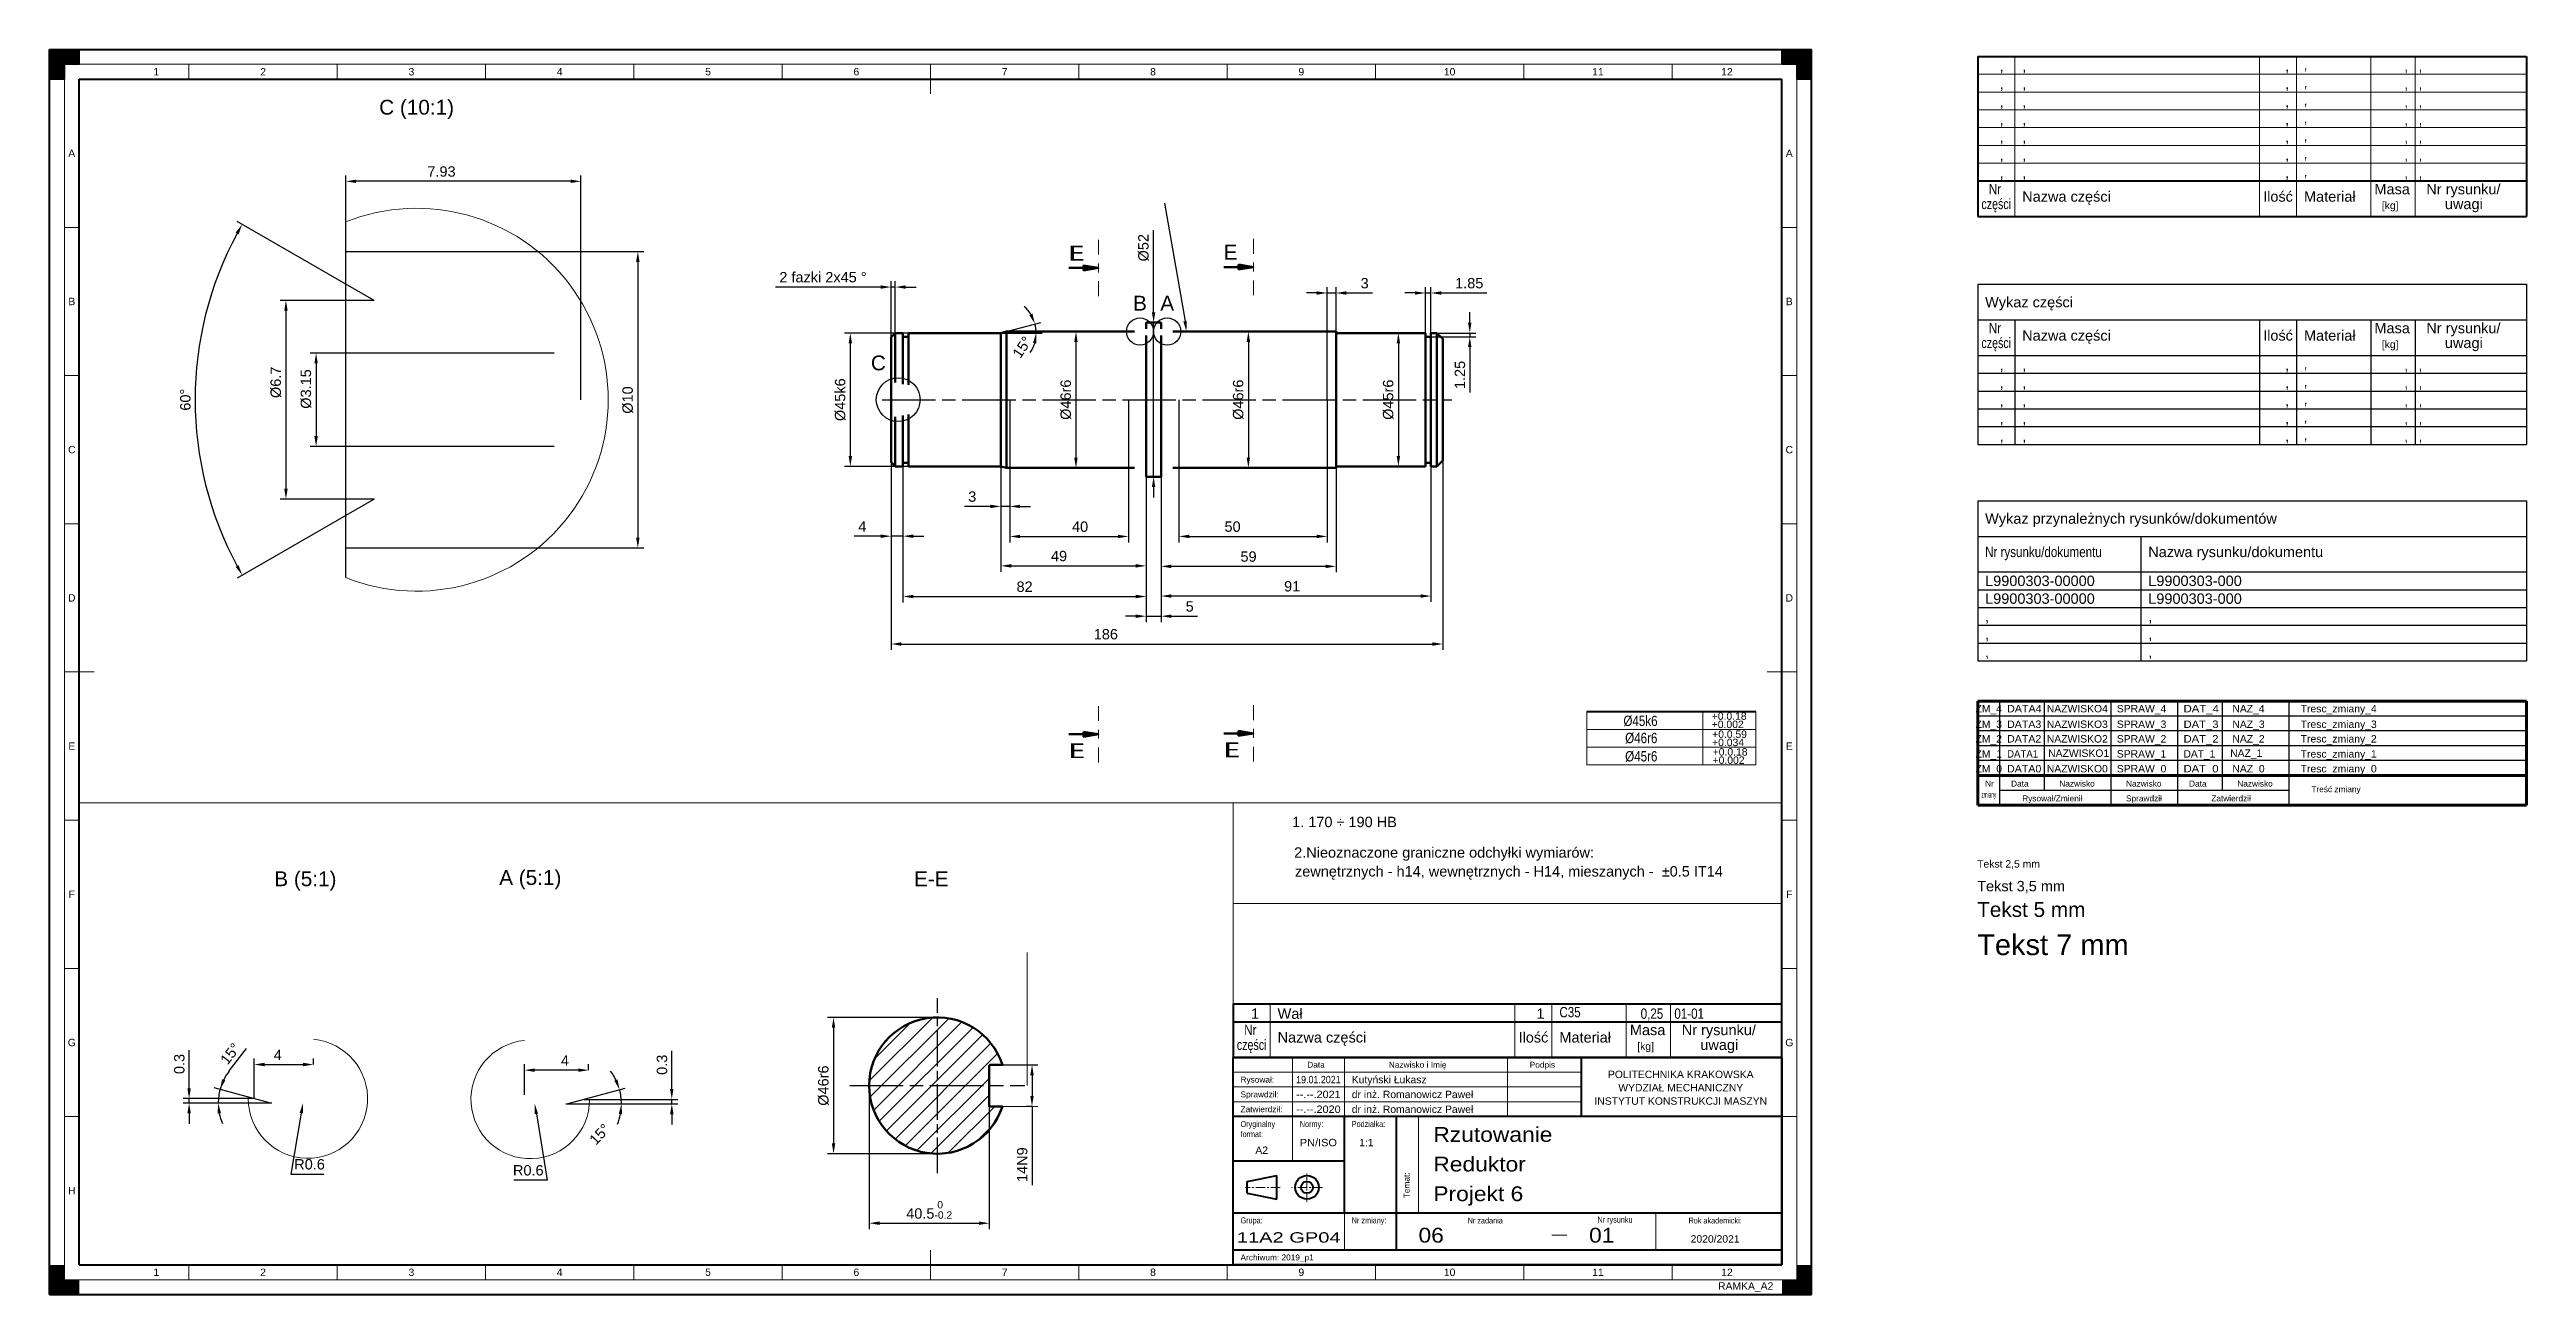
# Paper-space layout 'Layout3-Layout1' of a CAD drawing. Header units: millimetres. Extents: x 0 to 835, y 0 to 420.
# The model-space entities are those that its viewports show. They can reach past a viewport. Long polylines and large blocks are cut down to what shows.
import ezdxf
from ezdxf.enums import TextEntityAlignment as Align

# ---------------------------------------------------------------- set-up
doc = ezdxf.new("R2010")
doc.units = ezdxf.units.MM
doc.linetypes.add('AM_ISO08W050', pattern=[18, 12, -1.5, 3, -1.5])
doc.linetypes.add('CENTER', pattern=[50.8, 31.75, -6.35, 6.35, -6.35])
for name, color, linetype, lineweight in [('0A widoczne krawedzie i zarysy', 7, 'Continuous', 40), ('5 wymiarowanie', 7, 'Continuous', 18), ('6 tekst 2.5mm', 7, 'Continuous', 18), ('6_35 tekst', 7, 'Continuous', 18), ('6_5 tekst', 11, 'Continuous', 18), ('6_7 tekst', 5, 'Continuous', 18), ('7 osie', 7, 'CENTER', 18), ('AM_0', 7, 'Continuous', 50), ('AM_0N', 7, 'Continuous', 50), ('AM_4', 3, 'Continuous', 25), ('AM_5', 3, 'Continuous', 25), ('AM_7', 4, 'AM_ISO08W050', 25), ('AM_8', 1, 'Continuous', 25), ('osie', 7, 'CENTER', 211), ('RAMKA', 7, 'Continuous', 18), ('TB_RYS', 7, 'Continuous', 18), ('TB_TEXT', 7, 'Continuous', 18)]:
    doc.layers.add(name, color=color, linetype=linetype, lineweight=lineweight)
doc.layers.add('pomoc', color=3, linetype='Continuous', lineweight=18, plot=False)
for name, color, linetype in [('PRZYDOC0', 7, 'Continuous'), ('PRZYDOPL', 7, 'Continuous'), ('TABZMIAN', 7, 'Continuous'), ('WYKAZ_CZ', 7, 'Continuous'), ('WYKAZ_PL', 7, 'Continuous'), ('ZMIANYPL', 7, 'Continuous')]:
    doc.layers.add(name, color=color, linetype=linetype)
doc.styles.get("Standard").update_dxf_attribs({"font": 'arial.ttf'})
doc.dimstyles.new('AM_ISO$0', dxfattribs={"dimtxt": 3.5, "dimasz": 3.5, "dimexe": 2, "dimexo": 0, "dimgap": 1.5, "dimtad": 1, "dimdsep": 46, "dimtxsty": 'Standard', "dimcen": 0, "dimclrd": 256, "dimclre": 256, "dimclrt": 2, "dimadec": 0, "dimazin": 2, "dimtp": 0.1, "dimtm": 0.1, "dimtfac": 0.71, "dimtmove": 0, "dimatfit": 3, "dimfxl": 1, "dimlwd": -1, "dimlwe": -1, "dimarcsym": 1})
doc.dimstyles.new('AM_ISO$2', dxfattribs={"dimtxt": 3.5, "dimasz": 3.5, "dimexe": 2, "dimexo": 0, "dimgap": 1.5, "dimtad": 1, "dimdsep": 46, "dimtxsty": 'Standard', "dimcen": 0, "dimclrd": 256, "dimclre": 256, "dimclrt": 2, "dimadec": 0, "dimazin": 2, "dimtp": 0.1, "dimtm": 0.1, "dimtfac": 0.71, "dimtmove": 0, "dimatfit": 3, "dimfxl": 1, "dimlwd": -1, "dimlwe": -1, "dimarcsym": 1})

psp = doc.layouts.new('Layout3-Layout1')

# ---------------------------------------------------------------- texts
at = {"layer": '5 wymiarowanie', "char_height": 2.5, "width": 21.8881, "attachment_point": 1}
for s, insert in [('+0.002', (560.27, 193.72)), ('+0.0.18', (560.28, 196.51)), ('+0.034', (560.39, 187.62)), ('+0.0.59', (560.4, 190.41)), ('+0.0.18', (560.59, 184.44)), ('+0.002', (560.57, 181.65))]:
    psp.add_mtext(s, dxfattribs=dict(at, insert=insert))
at = {"layer": '6 tekst 2.5mm'}
psp.add_text('Tekst 2,5 mm', height=2.5, dxfattribs=at).set_placement((649.76, 144.16))
at = {"layer": '6_35 tekst'}
psp.add_text('Tekst 3,5 mm', height=3.5, dxfattribs=at).set_placement((649.76, 136.16))
at = {"layer": '6_5 tekst'}
psp.add_text('Tekst 5 mm', height=5, dxfattribs=at).set_placement((649.76, 127.51))
at = {"layer": '6_7 tekst'}
psp.add_text('Tekst 7 mm', height=7, dxfattribs=at).set_placement((649.76, 114.63))
at = {"layer": 'RAMKA', "linetype": 'Continuous'}
for s, p in [('1', (35.92, 412.64)), ('2', (71.91, 412.64)), ('3', (121.91, 412.64)), ('4', (171.91, 412.64)), ('5', (221.91, 412.64)), ('6', (271.91, 412.64)), ('7', (321.91, 412.64)), ('8', (371.91, 412.64)), ('9', (421.91, 412.64)), ('10', (471.91, 412.64)), ('11', (521.92, 412.64)), ('12', (565.41, 412.64)), ('A', (7.41, 385.14)), ('A', (586.41, 385.14)), ('B', (7.42, 335.14)), ('B', (586.42, 335.14)), ('C', (7.42, 285.14)), ('C', (586.42, 285.14)), ('D', (7.42, 235.14)), ('D', (586.42, 235.14)), ('E', (7.42, 185.14)), ('E', (586.42, 185.14)), ('F', (7.42, 135.14)), ('F', (586.42, 135.14)), ('G', (7.42, 85.14)), ('G', (586.42, 85.14)), ('H', (7.42, 35.14)), ('1', (35.92, 7.64)), ('2', (71.91, 7.64)), ('3', (121.91, 7.64)), ('4', (171.91, 7.64)), ('5', (221.91, 7.64)), ('6', (271.91, 7.64)), ('7', (321.91, 7.64)), ('8', (371.91, 7.64)), ('9', (421.91, 7.64)), ('10', (471.91, 7.64)), ('11', (521.92, 7.64)), ('12', (565.41, 7.64))]:
    psp.add_text(s, height=2.5, dxfattribs=at).set_placement(p, align=Align.MIDDLE)
psp.add_text('RAMKA_A2', height=2.5, dxfattribs=at).set_placement((562.41, 1.75))
at = {"layer": 'TB_RYS', "color": 7}
for s, p in [(',', (658.68, 412.79)), (',', (754.93, 412.79)), (',', (658.68, 406.79)), (',', (658.68, 400.79)), (',', (754.93, 406.79)), (',', (754.93, 400.79)), (',', (658.68, 394.79)), (',', (754.93, 394.79)), (',', (658.68, 388.79)), (',', (754.93, 388.79)), (',', (658.68, 382.79)), (',', (658.68, 376.79)), (',', (754.93, 382.79)), (',', (754.93, 376.79)), ('1', (407.67, 93.14)), ('1', (503.92, 93.14))]:
    psp.add_text(s, height=3.5, dxfattribs=at).set_placement(p, align=Align.RIGHT)
for s, height, p in [(',', 3.5, (664.93, 412.79)), (',', 3.5, (664.93, 406.79)), (',', 3.5, (664.93, 400.79)), (',', 3.5, (664.93, 394.79)), (',', 3.5, (664.93, 388.79)), (',', 3.5, (664.93, 382.79)), (',', 3.5, (664.93, 376.79)), ('Nazwa części', 3.5, (664.93, 368.79)), ('Materiał', 3.5, (759.93, 368.79)), ('Masa', 3.5, (783.68, 371.29)), ('[kg]', 2.5, (786.18, 366.29)), ('Nr rysunku/', 3.5, (801.18, 371.29)), ('uwagi', 3.5, (807.43, 366.29)), ('1. 170 ÷ 190 HB', 3.5, (418.82, 157.8)), ('2.Nieoznaczone graniczne odchyłki wymiarów:  ', 3.5, (419.5, 147.5)), ('zewnętrznych - h14, wewnętrznych - H14, mieszanych -  ±0.5 IT14', 3.5, (419.78, 141.14)), ('Wał', 3.5, (413.92, 93.14)), ('Nazwa części', 3.5, (413.92, 85.14)), ('Materiał', 3.5, (508.92, 85.14)), ('Masa', 3.5, (532.67, 87.64)), ('[kg]', 2.5, (535.17, 82.64)), ('Nr rysunku/', 3.5, (550.17, 87.64)), ('uwagi', 3.5, (556.42, 82.64))]:
    psp.add_text(s, height=height, dxfattribs=at).set_placement(p)
at = {"layer": 'TB_RYS', "color": 7, "width": 0.8}
for s, p in [(',', (759.93, 413.29)), (',', (798.68, 412.79)), (',', (759.93, 407.29)), (',', (759.93, 401.29)), (',', (798.68, 406.79)), (',', (798.68, 400.79)), (',', (759.93, 395.29)), (',', (798.68, 394.79)), (',', (759.93, 389.29)), (',', (798.68, 388.79)), (',', (759.93, 383.29)), (',', (759.93, 377.29)), (',', (798.68, 382.79)), (',', (798.68, 376.79)), ('Nr ', (653.68, 371.29)), ('C35', (508.92, 93.64)), ('01-01', (547.67, 93.14)), ('Nr ', (402.67, 87.64))]:
    psp.add_text(s, height=3.5, dxfattribs=at).set_placement(p)
for s, p in [(',', (794.93, 412.79)), (',', (794.93, 406.79)), (',', (794.93, 400.79)), (',', (794.93, 394.79)), (',', (794.93, 388.79)), (',', (794.93, 382.79)), (',', (794.93, 376.79)), ('%%C45k6', (542.02, 191.92)), ('%%C46r6', (541.96, 186.13)), ('%%C45r6', (541.96, 179.96)), ('0,25', (543.92, 93.14))]:
    psp.add_text(s, height=3.5, dxfattribs=at).set_placement(p, align=Align.RIGHT)
at = {"layer": 'TB_RYS', "color": 7}
for s, width, p, p2 in [('części', 0.736129, (651.18, 366.29), (661.18, 366.29)), ('Ilość', 0.994674, (746.18, 368.79), (756.18, 368.79)), ('części', 0.736129, (400.17, 82.64), (410.17, 82.64)), ('Ilość', 0.994674, (495.17, 85.14), (505.17, 85.14))]:
    psp.add_text(s, height=3.5, dxfattribs=dict(at, width=width)).set_placement(p, p2, align=Align.FIT)
at = {"layer": 'ZMIANYPL', "color": 7, "width": 0.564976}
psp.add_text('zmiany', height=2, dxfattribs=at).set_placement((651.18, 167.75), (656.18, 167.75), align=Align.FIT)
at = {"layer": 'ZMIANYPL', "color": 7}
for s, p in [('Nr', (652.43, 171.5)), ('Data', (661.18, 171.5)), ('Rysował/Zmienił', (664.93, 166.5)), ('Nazwisko', (677.43, 171.5)), ('Sprawdził', (699.93, 166.5)), ('Nazwisko', (699.93, 171.5)), ('Data', (721.18, 171.5)), ('Zatwierdził', (728.68, 166.5)), ('Nazwisko', (737.43, 171.5))]:
    psp.add_text(s, height=2, dxfattribs=at).set_placement(p)
psp.add_text('Treść zmiany', height=2, dxfattribs=at).set_placement((762.43, 169), align=Align.BOTTOM_LEFT)
for tag, text, p in [('ZM_4', '', (653.66, 197.78)), ('ZM_3', '', (653.66, 192.52)), ('NAZ_4', '', (741.23, 197.78)), ('NAZ_3', '', (741.23, 192.52)), ('ZM_2', '', (653.66, 187.6)), ('ZM_1', '', (653.66, 182.52)), ('NAZ_1', '', (740.47, 182.75)), ('NAZ_2', '', (741.23, 187.6)), ('ZM_0', '0', (653.66, 177.52)), ('NAZ_0', '', (741.23, 177.52))]:
    psp.add_attdef(tag, text=text, height=2.5, dxfattribs=at).set_placement(p, align=Align.MIDDLE_CENTER)
for tag, width, p, p2 in [('DATA4', 0.999785, (659.83, 196.53), (671.5, 196.53)), ('DATA3', 1.013807, (659.83, 191.27), (671.38, 191.27)), ('DAT_3', 0.986573, (719.33, 191.27), (731.12, 191.27)), ('DAT_4', 0.973809, (719.33, 196.53), (731.24, 196.53)), ('DATA1', 0.966921, (659.83, 181.27), (670.31, 181.27)), ('DATA2', 1.013807, (659.83, 186.35), (671.38, 186.35)), ('DAT_1', 0.940646, (719.33, 181.27), (730.05, 181.27)), ('DAT_2', 0.986573, (719.33, 186.35), (731.12, 186.35)), ('DATA0', 1.013807, (659.83, 176.27), (671.38, 176.27)), ('DAT_0', 0.986573, (719.33, 176.27), (731.12, 176.27))]:
    psp.add_attdef(tag, text='', height=2.5, dxfattribs=dict(at, width=width)).set_placement(p, p2, align=Align.FIT)
for tag, p in [('NAZWISKO4', (673.23, 197.78)), ('NAZWISKO3', (673.23, 192.52)), ('SPRAW_4', (696.83, 197.78)), ('SPRAW_3', (696.83, 192.52)), ('Tresc_zmiany_4', (758.83, 197.78)), ('Tresc_zmiany_3', (758.83, 192.52)), ('NAZWISKO2', (673.23, 187.6)), ('NAZWISKO1', (673.68, 182.75)), ('SPRAW_2', (696.83, 187.6)), ('SPRAW_1', (696.83, 182.52)), ('Tresc_zmiany_2', (758.83, 187.6)), ('Tresc_zmiany_1', (758.83, 182.52)), ('NAZWISKO0', (673.23, 177.52)), ('SPRAW_0', (696.83, 177.52)), ('Tresc_zmiany_0', (758.83, 177.52))]:
    psp.add_attdef(tag, text='', height=2.5, dxfattribs=at).set_placement(p, align=Align.MIDDLE_LEFT)

msp = doc.modelspace()

# ---------------------------------------------------------------- texts
at = {"layer": 'AM_4', "color": 7, "char_height": 5, "attachment_point": 5}
for s, insert in [('C (10:1)', (644.337, 1200.391)), ('B', (888.217, 1135.041)), ('A', (897.377, 1135.041)), ('C', (800.003, 1114.85)), ('B (5:1)', (898.998, 926.603)), ('A (5:1)', (974.817, 927.027))]:
    msp.add_mtext(s, dxfattribs=dict(at, insert=insert))
at = {"layer": 'AM_5', "color": 2, "char_height": 3.5, "attachment_point": 5}
for insert in [(900.403, 831.019), (974.141, 828.997)]:
    msp.add_mtext('R0.6', dxfattribs=dict(at, insert=insert))
at = {"layer": 'osie', "color": 7}
msp.add_text('E', height=5, dxfattribs=at).set_placement((916.39, 1149.719))
msp.add_text('E', height=5, dxfattribs=at).set_placement((916.39, 1149.719))
msp.add_text('E', height=5, dxfattribs=at).set_placement((916.39, 1149.719))
msp.add_text('E', height=5, dxfattribs=at).set_placement((916.39, 1149.719))
at = {"layer": 'osie', "color": 7, "lineweight": 50, "ltscale": 2, "char_height": 5, "attachment_point": 5}
for s, insert in [('E', (866.563, 1151.925)), ('E', (866.726, 984.048)), ('E', (918.971, 984.341)), ('E-E', (1110.007, 927.345))]:
    msp.add_mtext(s, dxfattribs=dict(at, insert=insert))
at = {"layer": 'osie', "color": 7, "linetype": 'AM_ISO08W050', "lineweight": 50, "ltscale": 2, "char_height": 5, "width": 6.04707, "attachment_point": 1}
for insert in [(864.698, 1154.425), (864.86, 986.548), (917.105, 986.841), (917.105, 986.841), (917.105, 986.841)]:
    msp.add_mtext('\\fArial|b0|i0|c1|p34;\\W1.0000000000;\\T1.0000000000;\\o\\lE', dxfattribs=dict(at, insert=insert))

# ---------------------------------------------------------------- blocks, each defined once
blk = doc.blocks.new('PRZYDOC')
at = {"layer": 'PRZYDOC0'}
for p, q in [((-185, 0), (0, 0)), ((-185, 0), (-185, -54)), ((0, 0), (0, -54)), ((-185, -12), (0, -12)), ((-130, -12), (-130, -54)), ((-185, -24), (0, -24))]:
    blk.add_line(p, q, dxfattribs=at)
at = {"layer": 'PRZYDOC0', "color": 1}
for p, q in [((-185, -30), (0, -30)), ((-185, -36), (0, -36)), ((-185, -42), (0, -42)), ((-185, -48), (0, -48)), ((-185, -54), (0, -54))]:
    blk.add_line(p, q, dxfattribs=at)
at = {"layer": 'PRZYDOPL'}
for s, p in [('Wykaz przynależnych rysunków/dokumentów', (-182.5, -7.75)), ('Nazwa rysunku/dokumentu', (-127.5, -19)), ('L9900303-00000', (-182.5, -28.75)), ('L9900303-00000', (-182.5, -34.75)), ('L9900303-000', (-127.5, -28.75)), ('L9900303-000', (-127.5, -34.75)), (',', (-182.5, -40.75)), (',', (-127.5, -40.75)), (',', (-182.5, -46.75)), (',', (-127.5, -46.75)), (',', (-182.5, -52.75)), (',', (-127.5, -52.75))]:
    blk.add_text(s, height=3.5, dxfattribs=at).set_placement(p)
at = {"layer": 'PRZYDOPL', "width": 0.8}
blk.add_text('Nr rysunku/dokumentu', height=3.5, dxfattribs=at).set_placement((-182.5, -19))
blk = doc.blocks.new('WykazCzesci')
at = {"layer": 'WYKAZ_CZ'}
for p, q in [((-185, 0), (0, 0)), ((-185, 0), (-185, -54)), ((0, 0), (0, -54)), ((-185, -12), (0, -12)), ((-172.5, -12), (-172.5, -54)), ((-90, -12), (-90, -54)), ((-77.5, -12), (-77.5, -54)), ((-52.5, -12), (-52.5, -54)), ((-37.5, -12), (-37.5, -54)), ((-185, -24), (0, -24))]:
    blk.add_line(p, q, dxfattribs=at)
at = {"layer": 'WYKAZ_CZ', "color": 1}
for p, q in [((-185, -30), (0, -30)), ((-185, -42), (0, -42)), ((-185, -54), (0, -54))]:
    blk.add_line(p, q, dxfattribs=at)
at = {"layer": 'WYKAZ_CZ', "color": 2}
for p, q in [((-185, -36), (0, -36)), ((-185, -48), (0, -48))]:
    blk.add_line(p, q, dxfattribs=at)
at = {"layer": 'WYKAZ_PL'}
for s, p in [('Wykaz części', (-182.5, -7.75)), ('Nazwa części', (-170, -19)), ('Materiał', (-75, -19)), ('Masa', (-51.25, -16.5)), ('Nr rysunku/', (-33.75, -16.5)), ('uwagi', (-27.5, -21.5)), (',', (-170, -29)), (',', (-170, -35)), (',', (-170, -41)), (',', (-170, -47)), (',', (-170, -53))]:
    blk.add_text(s, height=3.5, dxfattribs=at).set_placement(p)
at = {"layer": 'WYKAZ_PL', "width": 0.8}
for s, p in [('Nr ', (-181.25, -16.5)), (',', (-75, -28.5)), (',', (-36.25, -29)), (',', (-75, -34.5)), (',', (-75, -40.5)), (',', (-36.25, -35)), (',', (-36.25, -41)), (',', (-75, -46.5)), (',', (-36.25, -47)), (',', (-75, -52.5)), (',', (-36.25, -53))]:
    blk.add_text(s, height=3.5, dxfattribs=at).set_placement(p)
at = {"layer": 'WYKAZ_PL'}
for s, width, p, p2 in [('Ilość', 0.994674, (-88.75, -19), (-78.75, -19)), ('części', 0.736129, (-183.75, -21.5), (-173.75, -21.5))]:
    blk.add_text(s, height=3.5, dxfattribs=dict(at, width=width)).set_placement(p, p2, align=Align.FIT)
at = {"layer": 'WYKAZ_PL', "color": 2}
blk.add_text('[kg]', height=2.5, dxfattribs=at).set_placement((-48.75, -21.5))
at = {"layer": 'WYKAZ_PL'}
for p in [(-176.25, -29), (-80, -29), (-176.25, -35), (-176.25, -41), (-80, -35), (-80, -41), (-176.25, -47), (-80, -47), (-176.25, -53), (-80, -53)]:
    blk.add_text(',', height=3.5, dxfattribs=at).set_placement(p, align=Align.RIGHT)
at = {"layer": 'WYKAZ_PL', "width": 0.8}
for p in [(-40, -29), (-40, -35), (-40, -41), (-40, -47), (-40, -53)]:
    blk.add_text(',', height=3.5, dxfattribs=at).set_placement(p, align=Align.RIGHT)
blk = doc.blocks.new('OPIS_TR1')
at = {"layer": 'TB_TEXT', "color": 2, "linetype": 'Continuous'}
for tag, width, p, p2 in [('Data', 1.880597, (-163.75, 61.25), (-148.75, 61.25)), ('Data', 1.880597, (-163.75, 56.25), (-148.75, 56.25)), ('Data', 1.880597, (-163.75, 51.25), (-148.75, 51.25)), ('Normy', 1.071429, (-162.5, 40), (-150, 40))]:
    blk.add_attdef(tag, text='', height=2.5, dxfattribs=dict(at, width=width)).set_placement(p, p2, align=Align.FIT)
for tag, p in [('Kreslarz', (-145, 62.5)), ('Kontroler', (-145, 57.5)), ('Decydent', (-145, 52.5)), ('Sciezka_dostepu', (-163.69, 2.5))]:
    blk.add_attdef(tag, text='', height=2.5, dxfattribs=at).set_placement(p, align=Align.MIDDLE_LEFT)
blk.add_attdef('Skala', (-142.5, 40), '', height=2.5, dxfattribs=at)
at = {"layer": 'TB_TEXT', "color": 30, "linetype": 'Continuous', "width": 1.1}
for tag, p in [('LINIA_TYTULU_1', (-117.5, 40)), ('LINIA_TYTULU_2', (-117.5, 30)), ('LINIA_TYTULU_3', (-117.5, 20))]:
    blk.add_attdef(tag, text='', height=5, dxfattribs=at).set_placement(p, align=Align.BOTTOM_LEFT)
at = {"layer": 'TB_TEXT', "color": 2, "linetype": 'Continuous'}
blk.add_attdef('Format', text='', height=2.5, dxfattribs=at).set_placement((-177.5, 36.67), align=Align.BOTTOM_LEFT)
at = {"layer": 'TB_TEXT', "color": 7, "linetype": 'Continuous', "width": 5.3739}
blk.add_attdef('ZADANIE', text='', height=3.5, dxfattribs=at).set_placement((-183.75, 7.5), (-148.75, 7.5), align=Align.FIT)
at = {"layer": 'TB_TEXT', "color": 7, "linetype": 'Continuous'}
blk.add_attdef('REV', text='', height=3.5, dxfattribs=at).set_placement((-137.92, 7.5), align=Align.CENTER)
at = {"layer": 'TB_TEXT', "color": 30, "linetype": 'Continuous', "width": 1.1}
for tag, p in [('Z9900303', (-122.5, 7.5)), ('000', (-65, 7.5))]:
    blk.add_attdef(tag, p, '', height=5, dxfattribs=at)
at = {"layer": 'TB_TEXT', "color": 2, "linetype": 'Continuous'}
blk.add_attdef('Z9900313-999', text='', height=2.5, dxfattribs=at).set_placement((-22.5, 10), align=Align.TOP_CENTER)
blk = doc.blocks.new('TABRYS_1')
at = {"layer": '0A widoczne krawedzie i zarysy', "color": 7, "linetype": 'Continuous'}
for p, q in [((-185, 0), (-185, 70)), ((0, 70), (-185, 70)), ((-67.5, 50), (-67.5, 70)), ((0, 70), (0, 0)), ((0, 50), (-185, 50)), ((-147.5, 17.5), (-147.5, 50)), ((-130, 50), (-130, 5)), ((-185, 17.5), (0, 17.5)), ((0, 5), (-185, 5)), ((0, 0), (-185, 0))]:
    blk.add_line(p, q, dxfattribs=at)
at = {"layer": '0A widoczne krawedzie i zarysy', "linetype": 'Continuous'}
blk.add_line((-147.5, 35), (-185, 35), dxfattribs=at)
at = {"layer": 'TB_RYS', "linetype": 'Continuous'}
for p, q in [((-165, 50), (-165, 70)), ((-147.5, 50), (-147.5, 70)), ((-92.5, 50), (-92.5, 70)), ((-67.5, 65), (-185, 65)), ((-67.5, 60), (-185, 60)), ((-67.5, 55), (-185, 55)), ((-165, 35), (-165, 50)), ((-122.5, 17.5), (-122.5, 50))]:
    blk.add_line(p, q, dxfattribs=at)
at = {"layer": 'TB_RYS', "color": 7, "linetype": 'Continuous'}
for p, q in [((-147.5, 5), (-147.5, 17.5)), ((-42.5, 5), (-42.5, 17.5))]:
    blk.add_line(p, q, dxfattribs=at)
at = {"layer": 'TB_RYS'}
blk.add_line((-77.5, 10), (-72.5, 10), dxfattribs=at)
at = {"layer": 'TB_RYS', "linetype": 'Continuous'}
for s, p in [('Data', (-160, 67.5)), ('Nazwisko i Imię', (-132.5, 67.5)), ('Podpis', (-85, 67.5)), ('Sprawdził:', (-182.5, 57.5)), ('Rysował:', (-182.5, 62.5)), ('Zatwierdził:', (-182.5, 52.5)), ('Archiwum: 2019_p1', (-182.5, 2.5))]:
    blk.add_text(s, height=2, dxfattribs=at).set_placement(p, align=Align.MIDDLE_LEFT)
at = {"layer": 'TB_RYS'}
for s, p in [('POLITECHNIKA KRAKOWSKA', (-34.09, 62.26)), ('WYDZIAŁ MECHANICZNY', (-34.09, 57.76)), ('INSTYTUT KONSTRUKCJI MASZYN', (-34.09, 53.26))]:
    blk.add_text(s, height=2.5, dxfattribs=at).set_placement(p, align=Align.BOTTOM_CENTER)
at = {"layer": 'TB_RYS', "linetype": 'Continuous', "width": 0.8}
blk.add_text('format:', height=2, dxfattribs=at).set_placement((-182.5, 42.5), align=Align.BOTTOM_LEFT)
for s, p in [('Oryginalny', (-182.5, 47.5)), ('Normy:', (-162.5, 47.5)), ('Podziałka:', (-145, 47.5)), ('Grupa:', (-182.5, 15)), ('Nr zmiany:', (-145, 15))]:
    blk.add_text(s, height=2, dxfattribs=at).set_placement(p, align=Align.MIDDLE_LEFT)
at = {"layer": 'TB_RYS', "linetype": 'Continuous'}
blk.add_text('Temat:', height=2, rotation=90, dxfattribs=at).set_placement((-127.5, 22.5), align=Align.TOP_LEFT)
at = {"layer": 'TB_RYS', "linetype": 'Continuous', "width": 0.8}
for s, p in [('Nr zadania', (-100, 15)), ('Nr rysunku', (-56.25, 15)), ('Rok akademicki:', (-22.5, 15))]:
    blk.add_text(s, height=2, dxfattribs=at).set_placement(p, align=Align.MIDDLE)
blk = doc.blocks.new('E')
for p, q in [((-32.73, 10.64), (-22.73, 12.64)), ((-32.73, 6.64), (-32.73, 10.64)), ((-22.73, 4.64), (-22.73, 12.64)), ((-32.73, 6.64), (-22.73, 4.64))]:
    blk.add_line(p, q)
for radius in [4, 2]:
    blk.add_circle((-12.6, 8.64), radius)
at = {"layer": '7 osie', "ltscale": 0.1}
for p, q in [((-21.62, 8.64), (-33.28, 8.64)), ((-7.4, 8.64), (-17.86, 8.64)), ((-12.6, 3.78), (-12.6, 13.32))]:
    blk.add_line(p, q, dxfattribs=at)
blk = doc.blocks.new('*D2')
at = {"layer": 'AM_5', "linetype": 'ByBlock', "transparency": 16777216}
for p, q in [((1022.52, 856.43), (1022.52, 869.3)), ((992.82, 852.93), (1024.52, 852.93)), ((1022.52, 851.43), (1022.52, 852.93)), ((986.82, 851.43), (1024.52, 851.43)), ((1022.52, 847.93), (1022.52, 844.43))]:
    blk.add_line(p, q, dxfattribs=at)
at = {"layer": 'AM_5', "transparency": 16777216}
for points in [[(1021.94, 856.43), (1023.1, 856.43), (1022.52, 852.93)], [(1021.94, 847.93), (1023.1, 847.93), (1022.52, 851.43)]]:
    blk.add_solid(points, dxfattribs=at)
at = {"layer": 'Defpoints', "color": 0, "transparency": 16777216}
for p in [(992.82, 852.93), (1022.52, 852.93), (986.82, 851.43)]:
    blk.add_point(p, dxfattribs=at)
at = {"layer": 'AM_5', "color": 2, "transparency": 16777216, "insert": (1019.23, 864.61), "char_height": 3.5, "attachment_point": 5, "rotation": 90}
blk.add_mtext('0.3', dxfattribs=at)
blk = doc.blocks.new('*D3')
at = {"layer": 'AM_5', "linetype": 'ByBlock', "transparency": 16777216}
for p, q in [((987.6, 851.53), (1006.85, 856.69)), ((987.22, 851.43), (1007.54, 851.43))]:
    blk.add_line(p, q, dxfattribs=at)
for start, end in [(25.96062, 36.92124), (0, 15), (338.07876, 349.03938)]:
    blk.add_arc((987.22, 851.43), 18.32, start, end, dxfattribs=at)
at = {"layer": 'AM_5', "transparency": 16777216}
for points in [[(1004.24, 859.65), (1003.15, 859.24), (1004.92, 856.17)], [(1004.63, 848), (1005.79, 847.89), (1005.54, 851.43)]]:
    blk.add_solid(points, dxfattribs=at)
at = {"layer": 'Defpoints', "color": 0, "transparency": 16777216}
for p in [(1005.26, 854.61), (975.82, 851.43), (986.82, 851.43), (987.22, 851.43), (987.6, 851.53)]:
    blk.add_point(p, dxfattribs=at)
at = {"layer": 'AM_5', "color": 2, "transparency": 16777216, "insert": (998.2, 841.15), "char_height": 3.5, "attachment_point": 5, "rotation": 46.89022}
blk.add_mtext('15%%d', dxfattribs=at)
blk = doc.blocks.new('*D4')
at = {"layer": 'AM_5', "linetype": 'ByBlock', "transparency": 16777216}
for p, q in [((972.82, 854.43), (972.82, 864.79)), ((990.97, 862.79), (976.32, 862.79)), ((994.47, 862.79), (994.47, 864.79))]:
    blk.add_line(p, q, dxfattribs=at)
at = {"layer": 'AM_5', "transparency": 16777216}
for points in [[(976.32, 863.37), (976.32, 862.21), (972.82, 862.79)], [(990.97, 863.37), (990.97, 862.21), (994.47, 862.79)]]:
    blk.add_solid(points, dxfattribs=at)
at = {"layer": 'Defpoints', "color": 0, "transparency": 16777216}
for p in [(972.82, 862.79), (994.47, 862.79), (972.82, 854.43)]:
    blk.add_point(p, dxfattribs=at)
at = {"layer": 'AM_5', "color": 2, "transparency": 16777216, "insert": (986.49, 866.04), "char_height": 3.5, "attachment_point": 5}
blk.add_mtext('4', dxfattribs=at)
blk = doc.blocks.new('*D5')
at = {"layer": 'AM_5', "linetype": 'ByBlock', "transparency": 16777216}
for p, q in [((859.8, 856.68), (859.8, 869.55)), ((881.73, 853.18), (857.8, 853.18)), ((859.8, 851.68), (859.8, 853.18)), ((887.72, 851.68), (857.8, 851.68)), ((859.8, 848.18), (859.8, 844.68))]:
    blk.add_line(p, q, dxfattribs=at)
at = {"layer": 'AM_5', "transparency": 16777216}
for points in [[(859.21, 856.68), (860.38, 856.68), (859.8, 853.18)], [(859.21, 848.18), (860.38, 848.18), (859.8, 851.68)]]:
    blk.add_solid(points, dxfattribs=at)
at = {"layer": 'Defpoints', "color": 0, "transparency": 16777216}
for p in [(859.8, 853.18), (881.73, 853.18), (887.72, 851.68)]:
    blk.add_point(p, dxfattribs=at)
at = {"layer": 'AM_5', "color": 2, "transparency": 16777216, "insert": (856.51, 864.87), "char_height": 3.5, "attachment_point": 5, "rotation": 90}
blk.add_mtext('0.3', dxfattribs=at)
blk = doc.blocks.new('*D6')
at = {"layer": 'AM_5', "linetype": 'ByBlock', "transparency": 16777216}
for p, q in [((873.34, 862.53), (879.19, 870.07)), ((886.94, 851.78), (868.3, 856.78)), ((887.33, 851.68), (867.63, 851.68))]:
    blk.add_line(p, q, dxfattribs=at)
for start, end in [(142.18695, 165), (142.30025, 153.65012), (165, 180), (191.34988, 202.69975)]:
    blk.add_arc((887.33, 851.68), 17.7, start, end, dxfattribs=at)
at = {"layer": 'AM_5', "transparency": 16777216}
for points in [[(872.01, 859.33), (870.92, 859.74), (870.23, 856.26)], [(869.39, 848.14), (870.55, 848.26), (869.63, 851.68)]]:
    blk.add_solid(points, dxfattribs=at)
at = {"layer": 'Defpoints', "color": 0, "transparency": 16777216}
for p in [(869.7, 853.22), (886.94, 851.78), (887.33, 851.68), (887.72, 851.68), (898.73, 851.68)]:
    blk.add_point(p, dxfattribs=at)
at = {"layer": 'AM_5', "color": 2, "transparency": 16777216, "insert": (873.67, 868.31), "char_height": 3.5, "attachment_point": 5, "rotation": 52.18695}
blk.add_mtext('15%%d', dxfattribs=at)
blk = doc.blocks.new('*D7')
at = {"layer": 'AM_5', "linetype": 'ByBlock', "transparency": 16777216}
for p, q in [((881.73, 853.18), (881.73, 866.68)), ((885.23, 864.68), (898.23, 864.68)), ((901.73, 864.68), (901.73, 866.68))]:
    blk.add_line(p, q, dxfattribs=at)
at = {"layer": 'AM_5', "transparency": 16777216}
for points in [[(885.23, 865.27), (885.23, 864.1), (881.73, 864.68)], [(898.23, 865.27), (898.23, 864.1), (901.73, 864.68)]]:
    blk.add_solid(points, dxfattribs=at)
at = {"layer": 'Defpoints', "color": 0, "transparency": 16777216}
for p in [(901.73, 864.68), (901.73, 864.68), (881.73, 853.18)]:
    blk.add_point(p, dxfattribs=at)
at = {"layer": 'AM_5', "color": 2, "transparency": 16777216, "insert": (889.7, 867.93), "char_height": 3.5, "attachment_point": 5}
blk.add_mtext('4', dxfattribs=at)
blk = doc.blocks.new('*D8')
at = {"layer": 'AM_5', "linetype": 'ByBlock', "transparency": 16777216}
for p, q in [((629.98, 1135.97), (583.8, 1162.63)), ((629.98, 1068.97), (583.8, 1042.31))]:
    blk.add_line(p, q, dxfattribs=at)
blk.add_arc((688, 1102.47), 118.32, 151.69498, 208.30502, dxfattribs=at)
at = {"layer": 'AM_5', "transparency": 16777216}
for points in [[(583.32, 1158.85), (584.34, 1158.29), (585.54, 1161.63)], [(584.34, 1046.65), (583.32, 1046.08), (585.54, 1043.31)]]:
    blk.add_solid(points, dxfattribs=at)
at = {"layer": 'Defpoints', "color": 0, "transparency": 16777216}
for p in [(629.98, 1135.97), (571.48, 1123.01), (660.72, 1118.22), (660.72, 1086.72), (629.98, 1068.97)]:
    blk.add_point(p, dxfattribs=at)
at = {"layer": 'AM_5', "color": 2, "transparency": 16777216, "insert": (566.4, 1102.47), "char_height": 3.5, "attachment_point": 5, "rotation": 90}
blk.add_mtext('60%%d', dxfattribs=at)
blk = doc.blocks.new('*D9')
at = {"layer": 'AM_5', "linetype": 'ByBlock', "transparency": 16777216}
for p, q in [((629.98, 1135.97), (598.29, 1135.97)), ((600.29, 1132.47), (600.29, 1072.47)), ((629.98, 1068.97), (598.29, 1068.97))]:
    blk.add_line(p, q, dxfattribs=at)
at = {"layer": 'AM_5', "transparency": 16777216}
for points in [[(599.7, 1132.47), (600.87, 1132.47), (600.29, 1135.97)], [(599.7, 1072.47), (600.87, 1072.47), (600.29, 1068.97)]]:
    blk.add_solid(points, dxfattribs=at)
at = {"layer": 'Defpoints', "color": 0, "transparency": 16777216}
for p in [(629.98, 1135.97), (600.29, 1068.97), (629.98, 1068.97)]:
    blk.add_point(p, dxfattribs=at)
at = {"layer": 'AM_5', "color": 2, "transparency": 16777216, "insert": (596.9, 1108.34), "char_height": 3.5, "attachment_point": 5, "rotation": 90}
blk.add_mtext('%%c6.7', dxfattribs=at)
blk = doc.blocks.new('*D10')
at = {"layer": 'AM_5', "linetype": 'ByBlock', "transparency": 16777216}
for p, q in [((620.45, 1152.47), (720.92, 1152.47)), ((718.92, 1148.97), (718.92, 1055.97)), ((620.45, 1052.47), (720.92, 1052.47))]:
    blk.add_line(p, q, dxfattribs=at)
at = {"layer": 'AM_5', "transparency": 16777216}
for points in [[(718.33, 1148.97), (719.5, 1148.97), (718.92, 1152.47)], [(718.33, 1055.97), (719.5, 1055.97), (718.92, 1052.47)]]:
    blk.add_solid(points, dxfattribs=at)
at = {"layer": 'Defpoints', "color": 0, "transparency": 16777216}
for p in [(620.45, 1152.47), (620.45, 1052.47), (718.92, 1052.47)]:
    blk.add_point(p, dxfattribs=at)
at = {"layer": 'AM_5', "color": 2, "transparency": 16777216, "insert": (715.53, 1102.36), "char_height": 3.5, "attachment_point": 5, "rotation": 90}
blk.add_mtext('%%c10', dxfattribs=at)
blk = doc.blocks.new('*D11')
at = {"layer": 'AM_5', "linetype": 'ByBlock', "transparency": 16777216}
for p, q in [((620.45, 1042.47), (620.45, 1178.15)), ((699.75, 1102.47), (699.75, 1178.15)), ((696.25, 1176.15), (623.95, 1176.15))]:
    blk.add_line(p, q, dxfattribs=at)
at = {"layer": 'AM_5', "transparency": 16777216}
for points in [[(623.95, 1176.73), (623.95, 1175.57), (620.45, 1176.15)], [(696.25, 1176.73), (696.25, 1175.57), (699.75, 1176.15)]]:
    blk.add_solid(points, dxfattribs=at)
at = {"layer": 'Defpoints', "color": 0, "transparency": 16777216}
for p in [(620.45, 1176.15), (699.75, 1102.47), (620.45, 1042.47)]:
    blk.add_point(p, dxfattribs=at)
at = {"layer": 'AM_5', "color": 2, "transparency": 16777216, "insert": (652.73, 1179.44), "char_height": 3.5, "attachment_point": 5}
blk.add_mtext('7.93', dxfattribs=at)
blk = doc.blocks.new('*D12')
at = {"layer": 'AM_5', "linetype": 'ByBlock', "transparency": 16777216}
for p, q in [((690.66, 1118.22), (608.45, 1118.22)), ((610.45, 1114.72), (610.45, 1090.22)), ((690.66, 1086.72), (608.45, 1086.72))]:
    blk.add_line(p, q, dxfattribs=at)
at = {"layer": 'AM_5', "transparency": 16777216}
for points in [[(609.87, 1114.72), (611.03, 1114.72), (610.45, 1118.22)], [(609.87, 1090.22), (611.03, 1090.22), (610.45, 1086.72)]]:
    blk.add_solid(points, dxfattribs=at)
at = {"layer": 'Defpoints', "color": 0, "transparency": 16777216}
for p in [(690.66, 1118.22), (610.45, 1086.72), (690.66, 1086.72)]:
    blk.add_point(p, dxfattribs=at)
at = {"layer": 'AM_5', "color": 2, "transparency": 16777216, "insert": (607.07, 1106.09), "char_height": 3.5, "attachment_point": 5, "rotation": 90}
blk.add_mtext('%%c3.15', dxfattribs=at)
blk = doc.blocks.new('*D13')
at = {"layer": 'AM_5', "linetype": 'ByBlock', "transparency": 16777216}
for p, q in [((810.15, 1124.97), (788.55, 1124.97)), ((790.55, 1121.47), (790.55, 1083.47)), ((810.15, 1079.97), (788.55, 1079.97))]:
    blk.add_line(p, q, dxfattribs=at)
at = {"layer": 'AM_5', "transparency": 16777216}
for points in [[(789.97, 1121.47), (791.13, 1121.47), (790.55, 1124.97)], [(789.97, 1083.47), (791.13, 1083.47), (790.55, 1079.97)]]:
    blk.add_solid(points, dxfattribs=at)
at = {"layer": 'Defpoints', "color": 0, "transparency": 16777216}
for p in [(810.15, 1124.97), (790.55, 1079.97), (810.15, 1079.97)]:
    blk.add_point(p, dxfattribs=at)
at = {"layer": 'AM_5', "color": 2, "transparency": 16777216, "insert": (787.17, 1102.47), "char_height": 3.5, "attachment_point": 5, "rotation": 90}
blk.add_mtext('%%C45k6', dxfattribs=at)
blk = doc.blocks.new('*D14')
at = {"layer": 'AM_5', "linetype": 'ByBlock', "transparency": 16777216}
for p, q in [((1089.05, 857.58), (1089.05, 809.16)), ((1129.55, 857.58), (1129.55, 809.16)), ((1092.55, 811.16), (1126.05, 811.16))]:
    blk.add_line(p, q, dxfattribs=at)
at = {"layer": 'AM_5', "transparency": 16777216}
for points in [[(1092.55, 811.74), (1092.55, 810.58), (1089.05, 811.16)], [(1126.05, 811.74), (1126.05, 810.58), (1129.55, 811.16)]]:
    blk.add_solid(points, dxfattribs=at)
at = {"layer": 'Defpoints', "color": 0, "transparency": 16777216}
for p in [(1089.05, 857.58), (1129.55, 857.58), (1129.55, 811.16)]:
    blk.add_point(p, dxfattribs=at)
at = {"layer": 'AM_5', "color": 2, "transparency": 16777216, "insert": (1109.3, 815.64), "char_height": 3.5, "attachment_point": 5}
blk.add_mtext('40.5{}{\\H0.71x;\\C3;\\S 0^ -0.2;}', dxfattribs=at)
blk = doc.blocks.new('*D20')
at = {"layer": 'AM_5', "linetype": 'ByBlock', "transparency": 16777216}
for p, q in [((804.3, 1081.38), (804.3, 1018.05)), ((990.3, 1081.97), (990.3, 1018.05)), ((807.8, 1020.05), (986.8, 1020.05))]:
    blk.add_line(p, q, dxfattribs=at)
at = {"layer": 'AM_5', "transparency": 16777216}
for points in [[(807.8, 1020.64), (807.8, 1019.47), (804.3, 1020.05)], [(986.8, 1020.64), (986.8, 1019.47), (990.3, 1020.05)]]:
    blk.add_solid(points, dxfattribs=at)
at = {"layer": 'Defpoints', "color": 0, "transparency": 16777216}
for p in [(804.3, 1081.38), (990.3, 1081.97), (990.3, 1020.05)]:
    blk.add_point(p, dxfattribs=at)
at = {"layer": 'AM_5', "color": 2, "transparency": 16777216, "insert": (876.7, 1023.34), "char_height": 3.5, "attachment_point": 5}
blk.add_mtext('186', dxfattribs=at)
blk = doc.blocks.new('*D21')
at = {"layer": 'AM_5', "linetype": 'ByBlock', "transparency": 16777216}
for p, q in [((844.3, 1102.47), (844.3, 1054.33)), ((884.3, 1102.47), (884.3, 1054.33)), ((847.8, 1056.33), (880.8, 1056.33))]:
    blk.add_line(p, q, dxfattribs=at)
at = {"layer": 'AM_5', "transparency": 16777216}
for points in [[(847.8, 1056.91), (847.8, 1055.75), (844.3, 1056.33)], [(880.8, 1056.91), (880.8, 1055.75), (884.3, 1056.33)]]:
    blk.add_solid(points, dxfattribs=at)
at = {"layer": 'Defpoints', "color": 0, "transparency": 16777216}
for p in [(844.3, 1102.47), (884.3, 1102.47), (884.3, 1056.33)]:
    blk.add_point(p, dxfattribs=at)
at = {"layer": 'AM_5', "color": 2, "transparency": 16777216, "insert": (868, 1059.62), "char_height": 3.5, "attachment_point": 5}
blk.add_mtext('40', dxfattribs=at)
blk = doc.blocks.new('*D22')
at = {"layer": 'AM_5', "linetype": 'ByBlock', "transparency": 16777216}
for p, q in [((901.3, 1102.47), (901.3, 1054.35)), ((951.3, 1102.47), (951.3, 1054.35)), ((904.8, 1056.35), (947.8, 1056.35))]:
    blk.add_line(p, q, dxfattribs=at)
at = {"layer": 'AM_5', "transparency": 16777216}
for points in [[(904.8, 1056.93), (904.8, 1055.76), (901.3, 1056.35)], [(947.8, 1056.93), (947.8, 1055.76), (951.3, 1056.35)]]:
    blk.add_solid(points, dxfattribs=at)
at = {"layer": 'Defpoints', "color": 0, "transparency": 16777216}
for p in [(901.3, 1102.47), (951.3, 1102.47), (951.3, 1056.35)]:
    blk.add_point(p, dxfattribs=at)
at = {"layer": 'AM_5', "color": 2, "transparency": 16777216, "insert": (919.42, 1059.63), "char_height": 3.5, "attachment_point": 5}
blk.add_mtext('50', dxfattribs=at)
blk = doc.blocks.new('*D23')
at = {"layer": 'AM_5', "linetype": 'ByBlock', "transparency": 16777216}
for p, q in [((890.3, 1076.47), (890.3, 1027.44)), ((895.3, 1076.47), (895.3, 1027.44)), ((886.8, 1029.44), (883.3, 1029.44)), ((890.3, 1029.44), (895.3, 1029.44)), ((898.8, 1029.44), (907.62, 1029.44))]:
    blk.add_line(p, q, dxfattribs=at)
at = {"layer": 'AM_5', "transparency": 16777216}
for points in [[(886.8, 1030.02), (886.8, 1028.86), (890.3, 1029.44)], [(898.8, 1030.02), (898.8, 1028.86), (895.3, 1029.44)]]:
    blk.add_solid(points, dxfattribs=at)
at = {"layer": 'Defpoints', "color": 0, "transparency": 16777216}
for p in [(890.3, 1076.47), (895.3, 1076.47), (895.3, 1029.44)]:
    blk.add_point(p, dxfattribs=at)
at = {"layer": 'AM_5', "color": 2, "transparency": 16777216, "insert": (904.96, 1032.72), "char_height": 3.5, "attachment_point": 5}
blk.add_mtext('5', dxfattribs=at)
blk = doc.blocks.new('*D24')
at = {"layer": 'AM_5', "linetype": 'ByBlock', "transparency": 16777216}
for p, q in [((841.3, 1079.97), (841.3, 1044.42)), ((890.3, 1076.47), (890.3, 1044.42)), ((844.8, 1046.42), (886.8, 1046.42))]:
    blk.add_line(p, q, dxfattribs=at)
at = {"layer": 'AM_5', "transparency": 16777216}
for points in [[(844.8, 1047.01), (844.8, 1045.84), (841.3, 1046.42)], [(886.8, 1047.01), (886.8, 1045.84), (890.3, 1046.42)]]:
    blk.add_solid(points, dxfattribs=at)
at = {"layer": 'Defpoints', "color": 0, "transparency": 16777216}
for p in [(841.3, 1079.97), (890.3, 1076.47), (890.3, 1046.42)]:
    blk.add_point(p, dxfattribs=at)
at = {"layer": 'AM_5', "color": 2, "transparency": 16777216, "insert": (860.9, 1049.71), "char_height": 3.5, "attachment_point": 5}
blk.add_mtext('49', dxfattribs=at)
blk = doc.blocks.new('*D25')
at = {"layer": 'AM_5', "linetype": 'ByBlock', "transparency": 16777216}
for p, q in [((954.3, 1079.47), (954.3, 1044.24)), ((895.3, 1076.47), (895.3, 1044.24)), ((950.8, 1046.24), (898.8, 1046.24))]:
    blk.add_line(p, q, dxfattribs=at)
at = {"layer": 'AM_5', "transparency": 16777216}
for points in [[(898.8, 1046.82), (898.8, 1045.66), (895.3, 1046.24)], [(950.8, 1046.82), (950.8, 1045.66), (954.3, 1046.24)]]:
    blk.add_solid(points, dxfattribs=at)
at = {"layer": 'Defpoints', "color": 0, "transparency": 16777216}
for p in [(954.3, 1079.47), (895.3, 1076.47), (895.3, 1046.24)]:
    blk.add_point(p, dxfattribs=at)
at = {"layer": 'AM_5', "color": 2, "transparency": 16777216, "insert": (924.8, 1049.53), "char_height": 3.5, "attachment_point": 5}
blk.add_mtext('59', dxfattribs=at)
blk = doc.blocks.new('*D26')
at = {"layer": 'AM_5', "linetype": 'ByBlock', "transparency": 16777216}
for p, q in [((804.3, 1081.38), (804.3, 1054.43)), ((808.3, 1079.97), (808.3, 1054.43)), ((800.8, 1056.43), (791.88, 1056.43)), ((808.3, 1056.43), (804.3, 1056.43)), ((811.8, 1056.43), (815.3, 1056.43))]:
    blk.add_line(p, q, dxfattribs=at)
at = {"layer": 'AM_5', "transparency": 16777216}
for points in [[(800.8, 1057.01), (800.8, 1055.84), (804.3, 1056.43)], [(811.8, 1057.01), (811.8, 1055.84), (808.3, 1056.43)]]:
    blk.add_solid(points, dxfattribs=at)
at = {"layer": 'Defpoints', "color": 0, "transparency": 16777216}
for p in [(804.3, 1081.38), (808.3, 1079.97), (808.3, 1056.43)]:
    blk.add_point(p, dxfattribs=at)
at = {"layer": 'AM_5', "color": 2, "transparency": 16777216, "insert": (794.59, 1059.68), "char_height": 3.5, "attachment_point": 5}
blk.add_mtext('4', dxfattribs=at)
blk = doc.blocks.new('*D27')
at = {"layer": 'AM_5', "linetype": 'ByBlock', "transparency": 16777216}
for p, q in [((808.3, 1079.97), (808.3, 1034.08)), ((890.3, 1076.47), (890.3, 1034.08)), ((811.8, 1036.08), (886.8, 1036.08))]:
    blk.add_line(p, q, dxfattribs=at)
at = {"layer": 'AM_5', "transparency": 16777216}
for points in [[(811.8, 1036.67), (811.8, 1035.5), (808.3, 1036.08)], [(886.8, 1036.67), (886.8, 1035.5), (890.3, 1036.08)]]:
    blk.add_solid(points, dxfattribs=at)
at = {"layer": 'Defpoints', "color": 0, "transparency": 16777216}
for p in [(808.3, 1079.97), (890.3, 1076.47), (890.3, 1036.08)]:
    blk.add_point(p, dxfattribs=at)
at = {"layer": 'AM_5', "color": 2, "transparency": 16777216, "insert": (849.3, 1039.37), "char_height": 3.5, "attachment_point": 5}
blk.add_mtext('82', dxfattribs=at)
blk = doc.blocks.new('*D28')
at = {"layer": 'AM_5', "linetype": 'ByBlock', "transparency": 16777216}
for p, q in [((986.3, 1079.97), (986.3, 1034.23)), ((895.3, 1076.47), (895.3, 1034.23)), ((982.8, 1036.23), (898.8, 1036.23))]:
    blk.add_line(p, q, dxfattribs=at)
at = {"layer": 'AM_5', "transparency": 16777216}
for points in [[(898.8, 1036.81), (898.8, 1035.64), (895.3, 1036.23)], [(982.8, 1036.81), (982.8, 1035.64), (986.3, 1036.23)]]:
    blk.add_solid(points, dxfattribs=at)
at = {"layer": 'Defpoints', "color": 0, "transparency": 16777216}
for p in [(986.3, 1079.97), (895.3, 1076.47), (895.3, 1036.23)]:
    blk.add_point(p, dxfattribs=at)
at = {"layer": 'AM_5', "color": 2, "transparency": 16777216, "insert": (939.5, 1039.51), "char_height": 3.5, "attachment_point": 5}
blk.add_mtext('91', dxfattribs=at)
blk = doc.blocks.new('*D30')
at = {"layer": 'AM_5', "linetype": 'ByBlock', "transparency": 16777216}
for p, q in [((980.95, 1138.47), (977.45, 1138.47)), ((984.45, 1124.97), (984.45, 1140.47)), ((984.45, 1138.47), (986.3, 1138.47)), ((986.3, 1124.97), (986.3, 1140.47)), ((989.8, 1138.47), (1005.09, 1138.47))]:
    blk.add_line(p, q, dxfattribs=at)
at = {"layer": 'AM_5', "transparency": 16777216}
for points in [[(980.95, 1139.05), (980.95, 1137.89), (984.45, 1138.47)], [(989.8, 1139.05), (989.8, 1137.89), (986.3, 1138.47)]]:
    blk.add_solid(points, dxfattribs=at)
at = {"layer": 'Defpoints', "color": 0, "transparency": 16777216}
for p in [(986.3, 1138.47), (984.45, 1124.97), (986.3, 1124.97)]:
    blk.add_point(p, dxfattribs=at)
at = {"layer": 'AM_5', "color": 2, "transparency": 16777216, "insert": (999.19, 1141.76), "char_height": 3.5, "attachment_point": 5}
blk.add_mtext('1.85', dxfattribs=at)
blk = doc.blocks.new('*D32')
at = {"layer": 'AM_5', "linetype": 'ByBlock', "transparency": 16777216}
for p, q in [((843.16, 1125.47), (854.73, 1128.57)), ((841.3, 1124.97), (855.21, 1124.97))]:
    blk.add_line(p, q, dxfattribs=at)
for start, end in [(31.89663, 48.79307), (0, 15.0002), (326.20712, 343.10356)]:
    blk.add_arc((841.3, 1124.97), 11.91, start, end, dxfattribs=at)
at = {"layer": 'AM_5', "transparency": 16777216}
for points in [[(851.95, 1131.5), (850.87, 1131.03), (852.8, 1128.05)], [(852.12, 1121.59), (853.27, 1121.42), (853.21, 1124.97)]]:
    blk.add_solid(points, dxfattribs=at)
at = {"layer": 'Defpoints', "color": 0, "transparency": 16777216}
for p in [(810.15, 1124.97), (841.3, 1124.97), (841.3, 1124.97), (843.16, 1125.47), (853.03, 1127.04)]:
    blk.add_point(p, dxfattribs=at)
at = {"layer": 'AM_5', "color": 2, "transparency": 16777216, "insert": (848.48, 1120.19), "char_height": 3.5, "attachment_point": 5, "rotation": 56.35608}
blk.add_mtext('15°', dxfattribs=at)
blk = doc.blocks.new('*D33')
at = {"layer": 'AM_5', "linetype": 'ByBlock', "transparency": 16777216}
for p, q in [((800.8, 1140.47), (765.36, 1140.47)), ((804.3, 1123.56), (804.3, 1142.47)), ((805.71, 1140.47), (804.3, 1140.47)), ((805.71, 1124.97), (805.71, 1142.47)), ((809.21, 1140.47), (812.71, 1140.47))]:
    blk.add_line(p, q, dxfattribs=at)
at = {"layer": 'AM_5', "transparency": 16777216}
for points in [[(800.8, 1141.05), (800.8, 1139.89), (804.3, 1140.47)], [(809.21, 1141.05), (809.21, 1139.89), (805.71, 1140.47)]]:
    blk.add_solid(points, dxfattribs=at)
at = {"layer": 'Defpoints', "color": 0, "transparency": 16777216}
for p in [(805.71, 1140.47), (804.3, 1123.56), (805.71, 1124.97)]:
    blk.add_point(p, dxfattribs=at)
at = {"layer": 'AM_5', "color": 2, "transparency": 16777216, "insert": (781.33, 1143.78), "char_height": 3.5, "attachment_point": 5}
blk.add_mtext('2 fazki 2x45 %%d', dxfattribs=at)
blk = doc.blocks.new('*D34')
at = {"layer": 'AM_5', "linetype": 'ByBlock', "transparency": 16777216}
for p, q in [((1133.96, 864.58), (1145.96, 864.58)), ((1143.96, 861.08), (1143.96, 854.08)), ((1143.96, 850.58), (1141.96, 850.58)), ((1143.96, 850.58), (1143.96, 823.95))]:
    blk.add_line(p, q, dxfattribs=at)
at = {"layer": 'AM_5', "transparency": 16777216}
for points in [[(1143.38, 861.08), (1144.54, 861.08), (1143.96, 864.58)], [(1143.38, 854.08), (1144.54, 854.08), (1143.96, 850.58)]]:
    blk.add_solid(points, dxfattribs=at)
at = {"layer": 'Defpoints', "color": 0, "transparency": 16777216}
for p in [(1133.96, 864.58), (1143.96, 850.58), (1143.96, 850.58)]:
    blk.add_point(p, dxfattribs=at)
at = {"layer": 'AM_5', "color": 2, "transparency": 16777216, "insert": (1140.67, 830.92), "char_height": 3.5, "attachment_point": 5, "rotation": 90}
blk.add_mtext('14N9', dxfattribs=at)
blk = doc.blocks.new('*D39')
at = {"layer": 'AM_5', "linetype": 'ByBlock', "transparency": 16777216}
for p, q in [((1112.05, 880.58), (1075.05, 880.58)), ((1077.05, 877.08), (1077.05, 838.08)), ((1112.05, 834.58), (1075.05, 834.58))]:
    blk.add_line(p, q, dxfattribs=at)
at = {"layer": 'AM_5', "transparency": 16777216}
for points in [[(1076.47, 877.08), (1077.63, 877.08), (1077.05, 880.58)], [(1076.47, 838.08), (1077.63, 838.08), (1077.05, 834.58)]]:
    blk.add_solid(points, dxfattribs=at)
at = {"layer": 'Defpoints', "color": 0, "transparency": 16777216}
for p in [(1112.05, 880.58), (1077.05, 834.58), (1112.05, 834.58)]:
    blk.add_point(p, dxfattribs=at)
at = {"layer": 'AM_5', "color": 2, "transparency": 16777216, "insert": (1073.67, 857.58), "char_height": 3.5, "attachment_point": 5, "rotation": 90}
blk.add_mtext('%%C46r6', dxfattribs=at)
blk = doc.blocks.new('*D40')
at = {"layer": 'AM_5', "linetype": 'ByBlock', "transparency": 16777216}
for p, q in [((841.3, 1102.47), (841.3, 1064.47)), ((844.3, 1102.47), (844.3, 1064.47)), ((837.8, 1066.47), (829.01, 1066.47)), ((844.3, 1066.47), (841.3, 1066.47)), ((847.8, 1066.47), (851.3, 1066.47))]:
    blk.add_line(p, q, dxfattribs=at)
at = {"layer": 'AM_5', "transparency": 16777216}
for points in [[(837.8, 1067.05), (837.8, 1065.89), (841.3, 1066.47)], [(847.8, 1067.05), (847.8, 1065.89), (844.3, 1066.47)]]:
    blk.add_solid(points, dxfattribs=at)
at = {"layer": 'Defpoints', "color": 0, "transparency": 16777216}
for p in [(841.3, 1102.47), (844.3, 1102.47), (841.3, 1066.47)]:
    blk.add_point(p, dxfattribs=at)
at = {"layer": 'AM_5', "color": 2, "transparency": 16777216, "insert": (831.65, 1069.76), "char_height": 3.5, "attachment_point": 5}
blk.add_mtext('3', dxfattribs=at)
blk = doc.blocks.new('*D41')
at = {"layer": 'AM_5', "linetype": 'ByBlock', "transparency": 16777216}
for p, q in [((947.8, 1138.47), (944.3, 1138.47)), ((951.3, 1102.47), (951.3, 1140.47)), ((951.3, 1138.47), (954.3, 1138.47)), ((954.3, 1102.47), (954.3, 1140.47)), ((957.8, 1138.47), (966.59, 1138.47))]:
    blk.add_line(p, q, dxfattribs=at)
at = {"layer": 'AM_5', "transparency": 16777216}
for points in [[(947.8, 1139.05), (947.8, 1137.89), (951.3, 1138.47)], [(957.8, 1139.05), (957.8, 1137.89), (954.3, 1138.47)]]:
    blk.add_solid(points, dxfattribs=at)
at = {"layer": 'Defpoints', "color": 0, "transparency": 16777216}
for p in [(954.3, 1138.47), (951.3, 1102.47), (954.3, 1102.47)]:
    blk.add_point(p, dxfattribs=at)
at = {"layer": 'AM_5', "color": 2, "transparency": 16777216, "insert": (963.94, 1141.76), "char_height": 3.5, "attachment_point": 5}
blk.add_mtext('3', dxfattribs=at)
blk = doc.blocks.new('*D42')
at = {"layer": 'AM_5', "linetype": 'ByBlock', "transparency": 16777216}
for p, q in [((886.3, 1125.47), (864.61, 1125.47)), ((866.61, 1121.97), (866.61, 1082.97)), ((886.3, 1079.47), (864.61, 1079.47))]:
    blk.add_line(p, q, dxfattribs=at)
at = {"layer": 'AM_5', "transparency": 16777216}
for points in [[(866.03, 1121.97), (867.19, 1121.97), (866.61, 1125.47)], [(866.03, 1082.97), (867.19, 1082.97), (866.61, 1079.47)]]:
    blk.add_solid(points, dxfattribs=at)
at = {"layer": 'Defpoints', "color": 0, "transparency": 16777216}
for p in [(886.3, 1125.47), (866.61, 1079.47), (886.3, 1079.47)]:
    blk.add_point(p, dxfattribs=at)
at = {"layer": 'AM_5', "color": 2, "transparency": 16777216, "insert": (863.22, 1102.47), "char_height": 3.5, "attachment_point": 5, "rotation": 90}
blk.add_mtext('%%C46r6', dxfattribs=at)
blk = doc.blocks.new('*D43')
at = {"layer": 'AM_5', "linetype": 'ByBlock', "transparency": 16777216}
for p, q in [((892.79, 1131.97), (892.79, 1159.65)), ((892.3, 1128.47), (894.79, 1128.47)), ((892.79, 1076.47), (892.79, 1128.47)), ((892.3, 1076.47), (894.79, 1076.47)), ((892.79, 1072.97), (892.79, 1069.47))]:
    blk.add_line(p, q, dxfattribs=at)
at = {"layer": 'AM_5', "transparency": 16777216}
for points in [[(892.2, 1131.97), (893.37, 1131.97), (892.79, 1128.47)], [(892.2, 1072.97), (893.37, 1072.97), (892.79, 1076.47)]]:
    blk.add_solid(points, dxfattribs=at)
at = {"layer": 'Defpoints', "color": 0, "transparency": 16777216}
for p in [(890.3, 1128.47), (892.79, 1128.47), (890.3, 1076.47)]:
    blk.add_point(p, dxfattribs=at)
at = {"layer": 'AM_5', "color": 2, "transparency": 16777216, "insert": (889.4, 1153.75), "char_height": 3.5, "attachment_point": 5, "rotation": 90}
blk.add_mtext('%%C52', dxfattribs=at)
blk = doc.blocks.new('*D44')
at = {"layer": 'AM_5', "linetype": 'ByBlock', "transparency": 16777216}
for p, q in [((984.45, 1124.97), (973.31, 1124.97)), ((975.31, 1121.47), (975.31, 1083.47)), ((984.45, 1079.97), (973.31, 1079.97))]:
    blk.add_line(p, q, dxfattribs=at)
at = {"layer": 'AM_5', "transparency": 16777216}
for points in [[(974.73, 1121.47), (975.89, 1121.47), (975.31, 1124.97)], [(974.73, 1083.47), (975.89, 1083.47), (975.31, 1079.97)]]:
    blk.add_solid(points, dxfattribs=at)
at = {"layer": 'Defpoints', "color": 0, "transparency": 16777216}
for p in [(984.45, 1124.97), (975.31, 1079.97), (984.45, 1079.97)]:
    blk.add_point(p, dxfattribs=at)
at = {"layer": 'AM_5', "color": 2, "transparency": 16777216, "insert": (971.92, 1102.47), "char_height": 3.5, "attachment_point": 5, "rotation": 90}
blk.add_mtext('%%C45r6', dxfattribs=at)
blk = doc.blocks.new('*D45')
at = {"layer": 'AM_5', "linetype": 'ByBlock', "transparency": 16777216}
for p, q in [((999.37, 1128.47), (999.37, 1131.97)), ((986.3, 1124.97), (1001.37, 1124.97)), ((986.3, 1123.72), (1001.37, 1123.72)), ((999.37, 1124.97), (999.37, 1123.72)), ((999.37, 1120.22), (999.37, 1104.93))]:
    blk.add_line(p, q, dxfattribs=at)
at = {"layer": 'AM_5', "transparency": 16777216}
for points in [[(998.79, 1128.47), (999.95, 1128.47), (999.37, 1124.97)], [(998.79, 1120.22), (999.95, 1120.22), (999.37, 1123.72)]]:
    blk.add_solid(points, dxfattribs=at)
at = {"layer": 'Defpoints', "color": 0, "transparency": 16777216}
for p in [(986.3, 1124.97), (986.3, 1123.72), (999.37, 1123.72)]:
    blk.add_point(p, dxfattribs=at)
at = {"layer": 'AM_5', "color": 2, "transparency": 16777216, "insert": (996.08, 1110.83), "char_height": 3.5, "attachment_point": 5, "rotation": 90}
blk.add_mtext('1.25', dxfattribs=at)
blk = doc.blocks.new('*D46')
at = {"layer": 'AM_5', "linetype": 'ByBlock', "transparency": 16777216}
for p, q in [((905.58, 1125.47), (926.73, 1125.47)), ((924.73, 1121.97), (924.73, 1082.97)), ((924.73, 1079.47), (926.73, 1079.47))]:
    blk.add_line(p, q, dxfattribs=at)
at = {"layer": 'AM_5', "transparency": 16777216}
for points in [[(924.15, 1121.97), (925.32, 1121.97), (924.73, 1125.47)], [(924.15, 1082.97), (925.32, 1082.97), (924.73, 1079.47)]]:
    blk.add_solid(points, dxfattribs=at)
at = {"layer": 'Defpoints', "color": 0, "transparency": 16777216}
for p in [(905.58, 1125.47), (924.73, 1079.47), (924.73, 1079.47)]:
    blk.add_point(p, dxfattribs=at)
at = {"layer": 'AM_5', "color": 2, "transparency": 16777216, "insert": (921.35, 1102.47), "char_height": 3.5, "attachment_point": 5, "rotation": 90}
blk.add_mtext('%%C46r6', dxfattribs=at)

# ---------------------------------------------------------------- dimensions: what is measured, and where the dimension line sits
at = {"layer": 'AM_5'}
for base, p1, p2, angle, text, picture, middle in [((620.45, 1176.15), (699.75, 1102.469), (620.45, 1042.469), 180, '7.93', '*D11', (652.727, 1176.15)), ((718.917, 1052.469), (620.45, 1152.469), (620.45, 1052.469), 270, '%%c10', '*D10', (718.917, 1102.365)), ((600.288, 1068.969), (629.976, 1135.969), (629.976, 1068.969), 270, '%%c6.7', '*D9', (600.288, 1108.339)), ((610.45, 1086.719), (690.657, 1118.219), (690.657, 1086.719), 270, '%%c3.15', '*D12', (610.45, 1106.089)), ((972.817, 862.79), (994.465, 862.79), (972.817, 854.426), 180, '4', '*D4', (986.494, 862.79))]:
    dim = msp.add_linear_dim(base=base, p1=p1, p2=p2, angle=angle, text=text, dimstyle='AM_ISO$0', dxfattribs=at)
    dim.commit()
    dim.dimension.update_dxf_attribs({"geometry": picture, "text_midpoint": middle, "dimtype": 160})
dim = msp.add_angular_dim_2l(base=(571.482, 1123.015), line1=((629.976, 1068.969), (660.72, 1086.719)), line2=((629.976, 1135.969), (660.72, 1118.219)), text='60%%d', dimstyle='AM_ISO$2', override={"dimscale": 1, "dimpost": ''}, dxfattribs=at)
dim.commit()
dim.dimension.update_dxf_attribs({"geometry": '*D8', "text_midpoint": (566.398, 1102.469)})
for base, p1, p2, text, picture, middle in [((805.711, 1140.469), (804.297, 1123.555), (805.711, 1124.969), '2 fazki 2x45 %%d', '*D33', (781.328, 1140.469)), ((901.727, 864.682), (881.727, 853.182), (901.727, 864.682), '4', '*D7', (889.698, 864.682))]:
    dim = msp.add_linear_dim(base=base, p1=p1, p2=p2, text=text, dimstyle='AM_ISO$0', dxfattribs=at)
    dim.commit()
    dim.dimension.update_dxf_attribs({"geometry": picture, "text_midpoint": middle, "dimtype": 160})
dim = msp.add_linear_dim(base=(892.787, 1128.469), p1=(890.297, 1076.469), p2=(890.297, 1128.469), angle=90, dimstyle='AM_ISO$0', override={"dimexo": 2, "dimpost": '%%C<>', "dimatfit": 1}, dxfattribs=at)
dim.commit()
dim.dimension.update_dxf_attribs({"geometry": '*D43', "text_midpoint": (892.787, 1153.755), "dimtype": 160})
for base, p1, p2, picture, middle in [((954.297, 1138.469), (951.297, 1102.469), (954.297, 1102.469), '*D41', (963.943, 1141.758)), ((986.297, 1138.469), (984.447, 1124.969), (986.297, 1124.969), '*D30', (999.191, 1141.756))]:
    dim = msp.add_linear_dim(base=base, p1=p1, p2=p2, dimstyle='AM_ISO$0', dxfattribs=at)
    dim.commit()
    dim.dimension.update_dxf_attribs({"geometry": picture, "text_midpoint": middle})
dim = msp.add_angular_dim_2l(base=(853.028, 1127.038), line1=((841.297, 1124.969), (843.163, 1125.469)), line2=((810.147, 1124.969), (841.297, 1124.969)), dimstyle='AM_ISO$2', dxfattribs=at)
dim.commit()
dim.dimension.update_dxf_attribs({"geometry": '*D32', "text_midpoint": (851.213, 1118.37), "dimtype": 162})
for base, p1, p2, angle, picture, middle in [((999.371, 1123.719), (986.297, 1124.969), (986.297, 1123.719), 90, '*D45', (996.084, 1110.825)), ((841.297, 1066.469), (844.297, 1102.469), (841.297, 1102.469), 0, '*D40', (831.651, 1069.758)), ((890.297, 1036.084), (808.297, 1079.969), (890.297, 1076.469), 0, '*D27', (849.297, 1039.371)), ((895.297, 1046.24), (954.297, 1079.469), (895.297, 1076.469), 0, '*D25', (924.797, 1049.527))]:
    dim = msp.add_linear_dim(base=base, p1=p1, p2=p2, angle=angle, dimstyle='AM_ISO$0', dxfattribs=at)
    dim.commit()
    dim.dimension.update_dxf_attribs({"geometry": picture, "text_midpoint": middle})
for base, p1, p2, text, picture, middle in [((790.55, 1079.969), (810.147, 1124.969), (810.147, 1079.969), '<>k6', '*D13', (787.166, 1102.469)), ((866.609, 1079.469), (886.297, 1125.469), (886.297, 1079.469), '<>r6', '*D42', (863.224, 1102.469)), ((924.733, 1079.469), (905.576, 1125.469), (924.733, 1079.469), '<>r6', '*D46', (921.348, 1102.469)), ((975.308, 1079.969), (984.447, 1124.969), (984.447, 1079.969), '<>r6', '*D44', (971.923, 1102.469)), ((1077.051, 834.581), (1112.051, 880.581), (1112.051, 834.581), '<>r6', '*D39', (1073.666, 857.581))]:
    dim = msp.add_linear_dim(base=base, p1=p1, p2=p2, angle=90, text=text, dimstyle='AM_ISO$0', override={"dimpost": '%%C<>'}, dxfattribs=at)
    dim.commit()
    dim.dimension.update_dxf_attribs({"geometry": picture, "text_midpoint": middle})
dim = msp.add_linear_dim(base=(884.297, 1056.33), p1=(844.297, 1102.469), p2=(884.297, 1102.469), dimstyle='AM_ISO$0', dxfattribs=at)
dim.commit()
dim.dimension.update_dxf_attribs({"geometry": '*D21', "text_midpoint": (868.003, 1056.33), "dimtype": 160})
for base, p1, p2, picture, middle in [((951.297, 1056.346), (901.297, 1102.469), (951.297, 1102.469), '*D22', (919.419, 1056.346)), ((808.297, 1056.427), (804.297, 1081.384), (808.297, 1079.969), '*D26', (794.587, 1056.427)), ((990.297, 1020.054), (804.297, 1081.384), (990.297, 1081.969), '*D20', (876.703, 1020.054)), ((890.297, 1046.423), (841.297, 1079.969), (890.297, 1076.469), '*D24', (860.896, 1046.423)), ((895.297, 1036.226), (986.297, 1079.969), (895.297, 1076.469), '*D28', (939.501, 1036.226)), ((895.297, 1029.439), (890.297, 1076.469), (895.297, 1076.469), '*D23', (904.957, 1029.439))]:
    dim = msp.add_linear_dim(base=base, p1=p1, p2=p2, angle=0, dimstyle='AM_ISO$0', dxfattribs=at)
    dim.commit()
    dim.dimension.update_dxf_attribs({"geometry": picture, "text_midpoint": middle, "dimtype": 160})
for base, p1, p2, picture, middle in [((859.796, 853.182), (887.72, 851.682), (881.727, 853.182), '*D5', (856.507, 864.868)), ((1022.52, 852.926), (986.824, 851.426), (992.817, 852.926), '*D2', (1019.232, 864.612))]:
    dim = msp.add_linear_dim(base=base, p1=p1, p2=p2, angle=90, text='0.3', dimstyle='AM_ISO$0', dxfattribs=at)
    dim.commit()
    dim.dimension.update_dxf_attribs({"geometry": picture, "text_midpoint": middle})
dim = msp.add_angular_dim_2l(base=(869.695, 853.225), line1=((898.727, 851.682), (887.72, 851.682)), line2=((887.325, 851.682), (886.944, 851.784)), text='15%%d', dimstyle='AM_ISO$2', dxfattribs=at)
dim.commit()
dim.dimension.update_dxf_attribs({"geometry": '*D6', "text_midpoint": (873.671, 868.315)})
dim = msp.add_angular_dim_2l(base=(1005.264, 854.608), line1=((975.817, 851.426), (986.824, 851.426)), line2=((987.219, 851.426), (987.6, 851.529)), text='15%%d', dimstyle='AM_ISO$2', dxfattribs=at)
dim.commit()
dim.dimension.update_dxf_attribs({"geometry": '*D3', "text_midpoint": (1000.596, 838.904), "dimtype": 162})
dim = msp.add_linear_dim(base=(1143.96, 850.581), p1=(1133.96, 864.581), p2=(1143.96, 850.581), angle=90, text='<>N9', dimstyle='AM_ISO$0', override={"dimpost": ''}, dxfattribs=at)
dim.commit()
dim.dimension.update_dxf_attribs({"geometry": '*D34', "text_midpoint": (1143.96, 830.92), "dimtype": 160})
dim = msp.add_linear_dim(base=(1129.551, 811.16), p1=(1089.051, 857.581), p2=(1129.551, 857.581), text='<>{}{\\H0.71x;\\C3;\\S 0^ -0.2;}', dimstyle='AM_ISO$0', override={"dimpost": '', "dimtp": 0, "dimtm": 0.2, "dimtdec": 3, "dimtzin": 8}, dxfattribs=at)
dim.commit()
dim.dimension.update_dxf_attribs({"geometry": '*D14', "text_midpoint": (1109.301, 815.642)})

# ---------------------------------------------------------------- hatches: boundary and pattern name
at = {"layer": 'AM_8'}
h = msp.add_hatch(dxfattribs=at)
h.set_pattern_fill('_U', color=256, scale=4, angle=45, style=0, pattern_type=0)
h.set_pattern_definition([(45, (834.607, 1102.4694), (-2.828427, 2.828427), [])])
edge = h.paths.add_edge_path(flags=0)
edge.add_line((1133.96, 864.581), (1129.551, 864.581))
edge.add_line((1129.551, 864.581), (1129.551, 850.581))
edge.add_line((1129.551, 850.581), (1133.96, 850.581))
edge.add_arc((1112.051, 857.581), 23, 17.718932, 342.281068)
edge = h.paths.add_edge_path(flags=0)
edge.add_line((1129.551, 864.581), (1133.96, 864.581))
edge.add_line((1129.551, 850.582), (1129.551, 864.581))
edge.add_line((1133.96, 850.581), (1129.551, 850.582))
edge.add_arc((1112.051, 857.581), 23, -17.718932, 17.718932)
edge = h.paths.add_edge_path(flags=0)
edge.add_line((1133.96, 864.581), (1129.551, 864.581))
edge.add_line((1129.551, 864.581), (1133.96, 864.581))
edge.add_line((1129.551, 850.582), (1129.551, 864.581))
edge.add_line((1133.96, 850.581), (1129.551, 850.582))
edge.add_line((1129.551, 850.581), (1133.96, 850.581))
edge.add_line((1129.551, 864.581), (1129.551, 850.581))
edge = h.paths.add_edge_path(flags=0)
edge.add_line((1129.551, 864.581), (1133.96, 864.581))
edge.add_line((1129.551, 850.582), (1129.551, 864.581))
edge.add_line((1133.96, 850.581), (1129.551, 850.582))
edge.add_arc((1112.051, 857.581), 23, -17.718932, 17.718932)
edge = h.paths.add_edge_path(flags=0)
edge.add_line((1133.96, 864.581), (1129.551, 864.581))
edge.add_line((1129.551, 864.581), (1133.96, 864.581))
edge.add_line((1129.551, 850.582), (1129.551, 864.581))
edge.add_line((1133.96, 850.581), (1129.551, 850.582))
edge.add_line((1129.551, 850.581), (1133.96, 850.581))
edge.add_line((1129.551, 864.581), (1129.551, 850.581))

# ---------------------------------------------------------------- linework, layer by layer
at = {"layer": '5 wymiarowanie'}
for p, q in [((874.195, 1151.411), (874.195, 1156.411)), ((926.44, 1151.705), (926.44, 1156.705)), ((874.195, 1148.411), (874.195, 1145.411)), ((926.44, 1148.705), (926.44, 1145.705)), ((805.711, 1124.969), (805.711, 1136.915)), ((874.195, 1142.411), (874.195, 1137.411)), ((926.44, 1142.705), (926.44, 1137.705)), ((954.394, 1080.018), (954.564, 1079.528)), ((874.195, 994.122), (874.195, 999.122)), ((926.44, 994.416), (926.44, 999.416)), ((874.195, 991.122), (874.195, 988.122)), ((926.44, 991.416), (926.44, 988.416)), ((926.44, 985.416), (926.44, 980.416)), ((874.195, 985.122), (874.195, 980.122)), ((1142.361, 857.581), (1142.361, 902.445)), ((1133.96, 850.581), (1145.952, 850.581))]:
    msp.add_line(p, q, dxfattribs=at)
for centre, radius, start, end in [((644.337, 1102.469), 64.583, 248.285638, 111.708229), ((899.848, 853.182), 20.121, 179.996375, 84.64249), ((974.817, 852.926), 20, 95.753301, 359.996793)]:
    msp.add_arc(centre, radius, start, end, dxfattribs=at)
at = {"layer": 'AM_0'}
for p, q in [((890.297, 1128.469), (895.297, 1128.469)), ((890.297, 1128.469), (890.297, 1126.369)), ((895.297, 1128.469), (895.297, 1126.369)), ((805.711, 1124.969), (804.297, 1123.555)), ((804.297, 1123.555), (804.297, 1081.384)), ((805.711, 1124.969), (808.297, 1124.969)), ((805.711, 1124.969), (805.711, 1108.22)), ((808.297, 1124.969), (808.297, 1107.764)), ((808.297, 1123.719), (810.147, 1123.719)), ((808.297, 1123.719), (808.297, 1107.764)), ((810.147, 1124.969), (841.297, 1124.969)), ((810.147, 1124.969), (810.147, 1107.438)), ((810.147, 1123.719), (810.147, 1107.438)), ((841.297, 1124.969), (843.163, 1125.469)), ((841.297, 1124.969), (841.297, 1079.969)), ((841.297, 1124.969), (841.297, 1079.969)), ((843.163, 1125.469), (843.163, 1079.469)), ((843.163, 1125.469), (886.297, 1125.469)), ((843.163, 1125.469), (843.163, 1079.469)), ((890.297, 1124.13), (890.297, 1079.469)), ((890.297, 1124.13), (890.297, 1076.469)), ((895.297, 1124.13), (895.297, 1076.469)), ((895.297, 1124.13), (895.297, 1079.469)), ((899.297, 1125.469), (954.297, 1125.469)), ((954.297, 1125.469), (954.297, 1079.469)), ((954.297, 1125.469), (954.297, 1079.469)), ((954.797, 1124.969), (984.447, 1124.969)), ((984.447, 1124.969), (984.447, 1079.969)), ((984.447, 1123.719), (986.297, 1123.719)), ((984.447, 1123.719), (984.447, 1081.219)), ((986.297, 1124.969), (988.297, 1124.969)), ((986.297, 1124.969), (986.297, 1079.969)), ((986.297, 1123.719), (986.297, 1081.219)), ((988.297, 1124.969), (988.297, 1079.969)), ((988.297, 1124.969), (990.297, 1122.969)), ((990.297, 1122.969), (990.297, 1081.969)), ((805.711, 1096.719), (805.711, 1079.969)), ((808.297, 1097.175), (808.297, 1079.969)), ((808.297, 1097.175), (808.297, 1081.219)), ((810.147, 1097.501), (810.147, 1081.219)), ((810.147, 1097.501), (810.147, 1079.969)), ((805.711, 1079.969), (804.297, 1081.384)), ((805.711, 1079.969), (808.297, 1079.969)), ((808.297, 1081.219), (810.147, 1081.219)), ((810.147, 1079.969), (841.297, 1079.969)), ((841.297, 1079.969), (843.163, 1079.469)), ((843.163, 1079.469), (886.297, 1079.469)), ((899.297, 1079.469), (954.297, 1079.469)), ((954.797, 1079.969), (984.447, 1079.969)), ((984.447, 1081.219), (986.297, 1081.219)), ((986.297, 1079.969), (988.297, 1079.969)), ((988.297, 1079.969), (990.297, 1081.969)), ((890.297, 1076.469), (895.297, 1076.469))]:
    msp.add_line(p, q, dxfattribs=at)
for centre, radius, start, end in [((954.797, 1125.469), 0.5, 180, 270), ((954.797, 1079.469), 0.5, 90, 180), ((1112.051, 857.581), 23, 17.718932, 342.281068)]:
    msp.add_arc(centre, radius, start, end, dxfattribs=at)
at = {"layer": 'AM_0N'}
for p, q in [((1129.551, 850.581), (1129.551, 864.281)), ((1129.851, 864.581), (1133.96, 864.581)), ((1133.96, 850.581), (1129.851, 850.581))]:
    msp.add_line(p, q, dxfattribs=at)
for centre, start, end in [((1129.851, 864.281), 90, 180), ((1129.851, 850.881), 180, 270)]:
    msp.add_arc(centre, 0.3, start, end, dxfattribs=at)
at = {"layer": 'AM_4', "color": 3, "linetype": 'Continuous', "lineweight": 25}
for centre, radius in [((888.217, 1125.469), 4.571), ((897.377, 1125.469), 4.571), ((806.686, 1102.469), 7.381)]:
    msp.add_circle(centre, radius, dxfattribs=at)
at = {"layer": 'AM_5'}
for p, q in [((896.415, 1168.742), (903.408, 1128.943)), ((897.614, 848.278), (894.043, 827.732)), ((976.863, 848.011), (980.501, 825.71)), ((894.043, 827.732), (905.263, 827.732)), ((980.501, 825.71), (969.281, 825.71))]:
    msp.add_line(p, q, dxfattribs=at)
for points in [[(897.04, 848.378), (898.189, 848.178), (898.214, 851.727)], [(977.439, 848.105), (976.288, 847.917), (976.3, 851.466)]]:
    msp.add_solid(points, dxfattribs=at)
at = {"layer": 'AM_5', "linetype": 'Continuous'}
msp.add_trace([(902.829, 1128.872), (903.987, 1129.014), (903.835, 1125.469)], dxfattribs=at)
at = {"layer": 'AM_7', "ltscale": 1.5}
for p, q in [((801.297, 1102.469), (993.297, 1102.469)), ((1082.551, 857.581), (1141.551, 857.581))]:
    msp.add_line(p, q, dxfattribs=at)
at = {"layer": 'AM_7'}
msp.add_line((1112.051, 828.081), (1112.051, 887.081), dxfattribs=at)
at = {"layer": 'osie', "color": 7, "linetype": 'AM_ISO08W050', "lineweight": 50, "ltscale": 2}
for p, q in [((869.195, 1146.911), (864.195, 1146.911)), ((921.44, 1147.205), (916.44, 1147.205)), ((921.44, 1147.205), (916.44, 1147.205)), ((921.44, 1147.205), (916.44, 1147.205)), ((921.44, 1147.205), (916.44, 1147.205)), ((869.195, 989.622), (864.195, 989.622)), ((921.44, 989.916), (916.44, 989.916))]:
    msp.add_line(p, q, dxfattribs=at)
at = {"layer": 'osie', "color": 7, "linetype": 'Continuous', "lineweight": 50, "ltscale": 2}
for p, q in [((921.44, 1146.372), (921.44, 1148.038)), ((921.44, 1148.038), (926.44, 1147.205)), ((921.44, 1146.372), (921.44, 1148.038)), ((921.44, 1148.038), (926.44, 1147.205)), ((921.44, 1146.372), (921.44, 1148.038)), ((921.44, 1148.038), (926.44, 1147.205)), ((926.44, 1147.205), (921.44, 1146.372)), ((926.44, 1147.205), (921.44, 1146.372)), ((926.44, 1147.205), (921.44, 1146.372))]:
    msp.add_line(p, q, dxfattribs=at)
at = {"layer": 'osie', "color": 7, "linetype": 'AM_ISO08W050', "lineweight": 50, "ltscale": 2}
for points in [[(869.195, 1146.911), (864.195, 1146.911)], [(869.195, 989.622), (864.195, 989.622)], [(921.44, 989.916), (916.44, 989.916)], [(921.44, 989.916), (916.44, 989.916)], [(921.44, 989.916), (916.44, 989.916)]]:
    msp.add_lwpolyline(points, dxfattribs=at)
at = {"layer": 'osie', "color": 7, "linetype": 'Continuous', "lineweight": 50, "ltscale": 2}
for points in [[(869.195, 1146.078), (869.195, 1147.744), (874.195, 1146.911)], [(869.195, 990.456), (869.195, 988.789), (874.195, 989.622)], [(921.44, 990.75), (921.44, 989.083), (926.44, 989.916)], [(921.44, 990.75), (921.44, 989.083), (926.44, 989.916)], [(921.44, 990.75), (921.44, 989.083), (926.44, 989.916)]]:
    msp.add_lwpolyline(points, close=True, dxfattribs=at)
at = {"layer": 'osie', "color": 7, "linetype": 'Continuous', "lineweight": 50, "ltscale": 2, "extrusion": (0, -2.44929e-17, -1)}
for points in [[(-869.195, 1147.744), (-869.195, 1146.078), (-874.195, 1146.911)], [(-921.44, 1148.038), (-921.44, 1146.372), (-926.44, 1147.205)]]:
    msp.add_trace(points, dxfattribs=at)
at = {"layer": 'osie', "color": 7, "linetype": 'Continuous', "lineweight": 50, "ltscale": 2}
for points in [[(869.195, 988.789), (869.195, 990.456), (874.195, 989.622)], [(921.44, 989.083), (921.44, 990.75), (926.44, 989.916)]]:
    msp.add_trace(points, dxfattribs=at)
at = {"layer": 'pomoc'}
for p, q in [((844.297, 1076.469), (844.297, 1102.469)), ((901.297, 1076.469), (901.297, 1102.469)), ((844.297, 1076.469), (844.297, 1076.469))]:
    msp.add_line(p, q, dxfattribs=at)

msp.set_redraw_order([(e.dxf.handle, doc.entitydb.next_handle()) for e in msp.query("TEXT MTEXT ATTDEF DIMENSION ARC_DIMENSION")])  # texts and dimensions are drawn at this point

# ---------------------------------------------------------------- hatches: boundary and pattern name
at = {"layer": 'RAMKA', "lineweight": 35, "ltscale": 0.1}
h = psp.add_hatch(color=256, dxfattribs=at)
h.dxf.hatch_style = 1
h.paths.add_polyline_path([(9.92, 420.14), (4.92, 420.14), (4.92, 415.14), (9.92, 415.14)])
h.paths.add_polyline_path([(4.92, 420.14), (-0.08, 420.14), (-0.08, 415.14), (4.92, 415.14)])
h.paths.add_polyline_path([(4.92, 415.14), (-0.08, 415.14), (-0.08, 410.14), (4.92, 410.14)])
h = psp.add_hatch(color=256, dxfattribs=at)
h.dxf.hatch_style = 1
h.paths.add_polyline_path([(583.92, 420.14), (588.92, 420.14), (588.92, 415.14), (583.92, 415.14)])
h.paths.add_polyline_path([(588.92, 420.14), (593.92, 420.14), (593.92, 415.14), (588.92, 415.14)])
h.paths.add_polyline_path([(588.92, 415.14), (593.92, 415.14), (593.92, 410.14), (588.92, 410.14)])
h = psp.add_hatch(color=256, dxfattribs=at)
h.dxf.hatch_style = 1
h.paths.add_polyline_path([(9.92, 0.14), (4.92, 0.14), (4.92, 5.14), (9.92, 5.14)])
h.paths.add_polyline_path([(4.92, 0.14), (-0.08, 0.14), (-0.08, 5.14), (4.92, 5.14)])
h.paths.add_polyline_path([(4.92, 5.14), (-0.08, 5.14), (-0.08, 10.14), (4.92, 10.14)])
h = psp.add_hatch(color=256, dxfattribs=at)
h.dxf.hatch_style = 1
h.paths.add_polyline_path([(583.92, 0.14), (588.92, 0.14), (588.92, 5.14), (583.92, 5.14)])
h.paths.add_polyline_path([(588.92, 0.14), (593.92, 0.14), (593.92, 5.14), (588.92, 5.14)])
h.paths.add_polyline_path([(588.92, 5.14), (593.92, 5.14), (593.92, 10.14), (588.92, 10.14)])

# ---------------------------------------------------------------- linework, layer by layer
at = {"layer": '0A widoczne krawedzie i zarysy', "linetype": 'Continuous'}
for p, q in [((-0.08, 420.14), (593.92, 420.14)), ((-0.08, 0.14), (-0.08, 420.14)), ((593.92, 0.14), (593.92, 420.14)), ((9.92, 10.14), (9.92, 410.14)), ((9.92, 410.14), (583.92, 410.14)), ((583.92, 10.14), (583.92, 410.14)), ((9.92, 10.14), (583.92, 10.14)), ((-0.08, 0.14), (593.92, 0.14))]:
    psp.add_line(p, q, dxfattribs=at)
at = {"layer": '0A widoczne krawedzie i zarysy', "color": 7}
for p, q in [((649.93, 417.79), (834.93, 417.79)), ((649.93, 417.79), (649.93, 363.79)), ((834.93, 417.79), (834.93, 363.79)), ((649.93, 375.79), (834.93, 375.79)), ((649.93, 363.79), (834.93, 363.79)), ((518.14, 196.77), (575.09, 196.77)), ((398.92, 98.14), (583.92, 98.14)), ((398.92, 98.14), (398.92, 80.14)), ((398.92, 92.14), (583.92, 92.14)), ((398.92, 80.14), (583.92, 80.14))]:
    psp.add_line(p, q, dxfattribs=at)
at = {"layer": '5 wymiarowanie'}
psp.add_line((575.09, 196.77), (575.09, 178.77), dxfattribs=at)
at = {"layer": 'RAMKA', "linetype": 'Continuous'}
for p, q in [((4.92, 5.14), (4.92, 415.14)), ((4.92, 415.14), (588.92, 415.14)), ((46.92, 410.14), (46.92, 415.14)), ((96.92, 410.14), (96.92, 415.14)), ((146.92, 410.14), (146.92, 415.14)), ((196.92, 410.14), (196.92, 415.14)), ((246.92, 410.14), (246.92, 415.14)), ((296.92, 405.14), (296.92, 415.14)), ((346.92, 410.14), (346.92, 415.14)), ((396.92, 410.14), (396.92, 415.14)), ((446.92, 410.14), (446.92, 415.14)), ((496.92, 410.14), (496.92, 415.14)), ((546.92, 410.14), (546.92, 415.14)), ((588.92, 5.14), (588.92, 415.14)), ((9.92, 360.14), (4.92, 360.14)), ((588.92, 360.14), (583.92, 360.14)), ((9.92, 310.14), (4.92, 310.14)), ((588.92, 310.14), (583.92, 310.14)), ((9.92, 260.14), (4.92, 260.14)), ((588.92, 260.14), (583.92, 260.14)), ((14.92, 210.14), (4.92, 210.14)), ((579, 210.14), (589, 210.14)), ((9.92, 160.14), (4.92, 160.14)), ((588.92, 160.14), (583.92, 160.14)), ((9.92, 110.14), (4.92, 110.14)), ((588.92, 110.14), (583.92, 110.14)), ((583.92, 80.14), (583.92, 10.14)), ((9.92, 60.14), (4.92, 60.14)), ((588.92, 60.14), (583.92, 60.14)), ((46.92, 5.14), (46.92, 10.14)), ((96.92, 5.14), (96.92, 10.14)), ((146.92, 5.14), (146.92, 10.14)), ((196.92, 5.14), (196.92, 10.14)), ((246.92, 5.14), (246.92, 10.14)), ((296.92, 15.14), (296.92, 5.14)), ((346.92, 5.14), (346.92, 10.14)), ((396.92, 5.14), (396.92, 10.14)), ((583.92, 10.14), (398.92, 10.14)), ((446.92, 5.14), (446.92, 10.14)), ((496.92, 5.14), (496.92, 10.14)), ((546.92, 5.14), (546.92, 10.14)), ((4.92, 5.14), (588.92, 5.14))]:
    psp.add_line(p, q, dxfattribs=at)
at = {"layer": 'RAMKA'}
for p, q in [((398.92, 410.14), (583.92, 410.14)), ((583.92, 356.14), (583.92, 302.14))]:
    psp.add_line(p, q, dxfattribs=at)
at = {"layer": 'RAMKA', "lineweight": 35, "ltscale": 0.1}
for points in [[(-0.08, 420.14), (9.92, 420.14), (9.92, 415.14), (-0.08, 415.14)], [(-0.08, 420.14), (4.92, 420.14), (4.92, 410.14), (-0.08, 410.14)], [(593.92, 420.14), (583.92, 420.14), (583.92, 415.14), (593.92, 415.14)], [(593.92, 420.14), (588.92, 420.14), (588.92, 410.14), (593.92, 410.14)]]:
    psp.add_lwpolyline(points, close=True, dxfattribs=at)
at = {"layer": 'TABZMIAN', "color": 7, "linetype": 'Continuous', "lineweight": 70}
for p, q in [((834.93, 200.25), (649.93, 200.25)), ((649.93, 165.25), (649.93, 200.25)), ((834.93, 165.25), (834.93, 200.25)), ((834.93, 175.25), (649.93, 175.25)), ((834.93, 165.25), (649.93, 165.25))]:
    psp.add_line(p, q, dxfattribs=at)
at = {"layer": 'TABZMIAN', "color": 7, "linetype": 'Continuous'}
for p, q in [((834.93, 195.25), (649.93, 195.25)), ((657.43, 165.25), (657.43, 200.25)), ((672.43, 170.25), (672.43, 200.25)), ((694.93, 165.25), (694.93, 200.25)), ((717.43, 165.25), (717.43, 200.25)), ((732.43, 170.25), (732.43, 200.25)), ((754.93, 165.25), (754.93, 200.25)), ((834.93, 190.25), (649.93, 190.25)), ((834.93, 185.25), (649.93, 185.25)), ((834.93, 180.25), (649.93, 180.25)), ((657.43, 170.25), (754.93, 170.25))]:
    psp.add_line(p, q, dxfattribs=at)
at = {"layer": 'TB_RYS', "color": 7}
for p, q in [((662.43, 417.79), (662.43, 363.79)), ((744.93, 417.79), (744.93, 363.79)), ((757.43, 417.79), (757.43, 363.79)), ((782.43, 417.79), (782.43, 363.79)), ((797.43, 417.79), (797.43, 363.79)), ((649.93, 411.79), (834.93, 411.79)), ((649.93, 405.79), (834.93, 405.79)), ((649.93, 405.79), (834.93, 405.79)), ((649.93, 399.79), (834.93, 399.79)), ((649.93, 393.79), (834.93, 393.79)), ((649.93, 387.79), (834.93, 387.79)), ((649.93, 381.79), (834.93, 381.79)), ((649.93, 375.79), (834.93, 375.79)), ((518.14, 196.77), (518.14, 178.77)), ((557.28, 196.77), (557.28, 184.77)), ((518.14, 190.77), (575.09, 190.77)), ((518.14, 184.77), (575.09, 184.77)), ((518.14, 184.77), (575.09, 184.77)), ((557.28, 184.77), (557.28, 178.77)), ((518.14, 178.77), (575.09, 178.77)), ((398.92, 92.14), (583.92, 92.14)), ((411.42, 98.14), (411.42, 80.14)), ((493.92, 98.14), (493.92, 80.14)), ((506.42, 98.14), (506.42, 80.14)), ((531.42, 98.14), (531.42, 80.14)), ((546.42, 98.14), (546.42, 80.14))]:
    psp.add_line(p, q, dxfattribs=at)

# ---------------------------------------------------------------- block references
for name, p in [('WykazCzesci', (834.93, 340.92)), ('PRZYDOC', (834.93, 267.9))]:
    psp.add_blockref(name, p)
at = {"layer": '0A widoczne krawedzie i zarysy', "ltscale": 0.1}
for name, p in [('TABRYS_1', (583.92, 10.14)), ('E', (436.42, 27.64))]:
    psp.add_blockref(name, p, dxfattribs=at)
at = {"layer": 'RAMKA'}
ref = psp.add_blockref('OPIS_TR1', (583.92, 10.14), dxfattribs=at)
ref.add_attrib('Kreslarz', 'Kutyński Łukasz', dxfattribs={"layer": 'TB_TEXT', "linetype": 'Continuous', "height": 2.5}).set_placement((438.92, 72.64), align=Align.MIDDLE_LEFT)
ref.add_attrib('Data', '19.01.2021', dxfattribs={"layer": 'TB_TEXT', "linetype": 'Continuous', "height": 2.5, "width": 0.858146}).set_placement((420.17, 71.39), (435.17, 71.39), align=Align.FIT)
ref.add_attrib('Kontroler', 'dr inż. Romanowicz Paweł ', dxfattribs={"layer": 'TB_TEXT', "linetype": 'Continuous', "height": 2.5}).set_placement((438.92, 67.64), align=Align.MIDDLE_LEFT)
ref.add_attrib('Data', '--.--.2021', dxfattribs={"layer": 'TB_TEXT', "linetype": 'Continuous', "height": 2.5, "width": 1.044408}).set_placement((420.17, 66.39), (435.17, 66.39), align=Align.FIT)
ref.add_attrib('Decydent', 'dr inż. Romanowicz Paweł ', dxfattribs={"layer": 'TB_TEXT', "linetype": 'Continuous', "height": 2.5}).set_placement((438.92, 62.64), align=Align.MIDDLE_LEFT)
ref.add_attrib('Data', '--.--.2020', dxfattribs={"layer": 'TB_TEXT', "linetype": 'Continuous', "height": 2.5, "width": 1.044408}).set_placement((420.17, 61.39), (435.17, 61.39), align=Align.FIT)
ref.add_attrib('LINIA_TYTULU_1', 'Rzutowanie', dxfattribs={"layer": 'TB_TEXT', "linetype": 'Continuous', "height": 5, "width": 1.1}).set_placement((466.42, 50.14), align=Align.BOTTOM_LEFT)
ref.add_attrib('LINIA_TYTULU_2', 'Reduktor', dxfattribs={"layer": 'TB_TEXT', "linetype": 'Continuous', "height": 5, "width": 1.1}).set_placement((466.42, 40.14), align=Align.BOTTOM_LEFT)
ref.add_attrib('LINIA_TYTULU_3', 'Projekt 6', dxfattribs={"layer": 'TB_TEXT', "linetype": 'Continuous', "height": 5, "width": 1.1}).set_placement((466.42, 30.14), align=Align.BOTTOM_LEFT)
ref.add_attrib('Skala', '1:1', (441.42, 50.14), dxfattribs={"layer": 'TB_TEXT', "linetype": 'Continuous', "height": 2.5})
ref.add_attrib('ZADANIE', '11A2 GP04', dxfattribs={"layer": 'TB_TEXT', "color": 7, "linetype": 'Continuous', "height": 3.5, "width": 1.384456}).set_placement((400.17, 17.64), (435.17, 17.64), align=Align.FIT)
ref.add_attrib('Z9900303', '06', (461.42, 17.64), dxfattribs={"layer": 'TB_TEXT', "linetype": 'Continuous', "height": 5, "width": 1.1})
ref.add_attrib('000', '01', (518.92, 17.64), dxfattribs={"layer": 'TB_TEXT', "linetype": 'Continuous', "height": 5, "width": 1.1})
ref.add_attrib('Normy', 'PN/ISO', dxfattribs={"layer": 'TB_TEXT', "linetype": 'Continuous', "height": 2.5, "width": 1.055892}).set_placement((421.42, 50.14), (433.92, 50.14), align=Align.FIT)
ref.add_attrib('Format', 'A2', dxfattribs={"layer": 'TB_TEXT', "linetype": 'Continuous', "height": 2.5}).set_placement((406.42, 46.81), align=Align.BOTTOM_LEFT)
ref.add_attrib('Z9900313-999', '2020/2021', dxfattribs={"layer": 'TB_TEXT', "linetype": 'Continuous', "height": 2.5}).set_placement((561.42, 20.14), align=Align.TOP_CENTER)

psp.set_redraw_order([(e.dxf.handle, doc.entitydb.next_handle()) for e in psp.query("TEXT MTEXT ATTDEF DIMENSION ARC_DIMENSION")])  # texts and dimensions are drawn at this point

# ---------------------------------------------------------------- viewports
at = {"layer": 'pomoc'}
psp.add_viewport(center=(296.92, 288.09), size=(574, 244.101), view_center_point=(817.593, 1088.562), view_height=244.10101, dxfattribs=at)
for center, size, view_center_point, view_height, status in [((204.42, 88.09), (389, 155.899), (1017.249, 875.061), 155.899, 3), ((491.42, 115.11), (185, 33.9495), (1365.55, 1091.445), 33.9495, 4)]:
    psp.add_viewport(center=center, size=size, view_center_point=view_center_point, view_height=view_height, status=status, dxfattribs=at)

doc.saveas('drawing.dxf')
